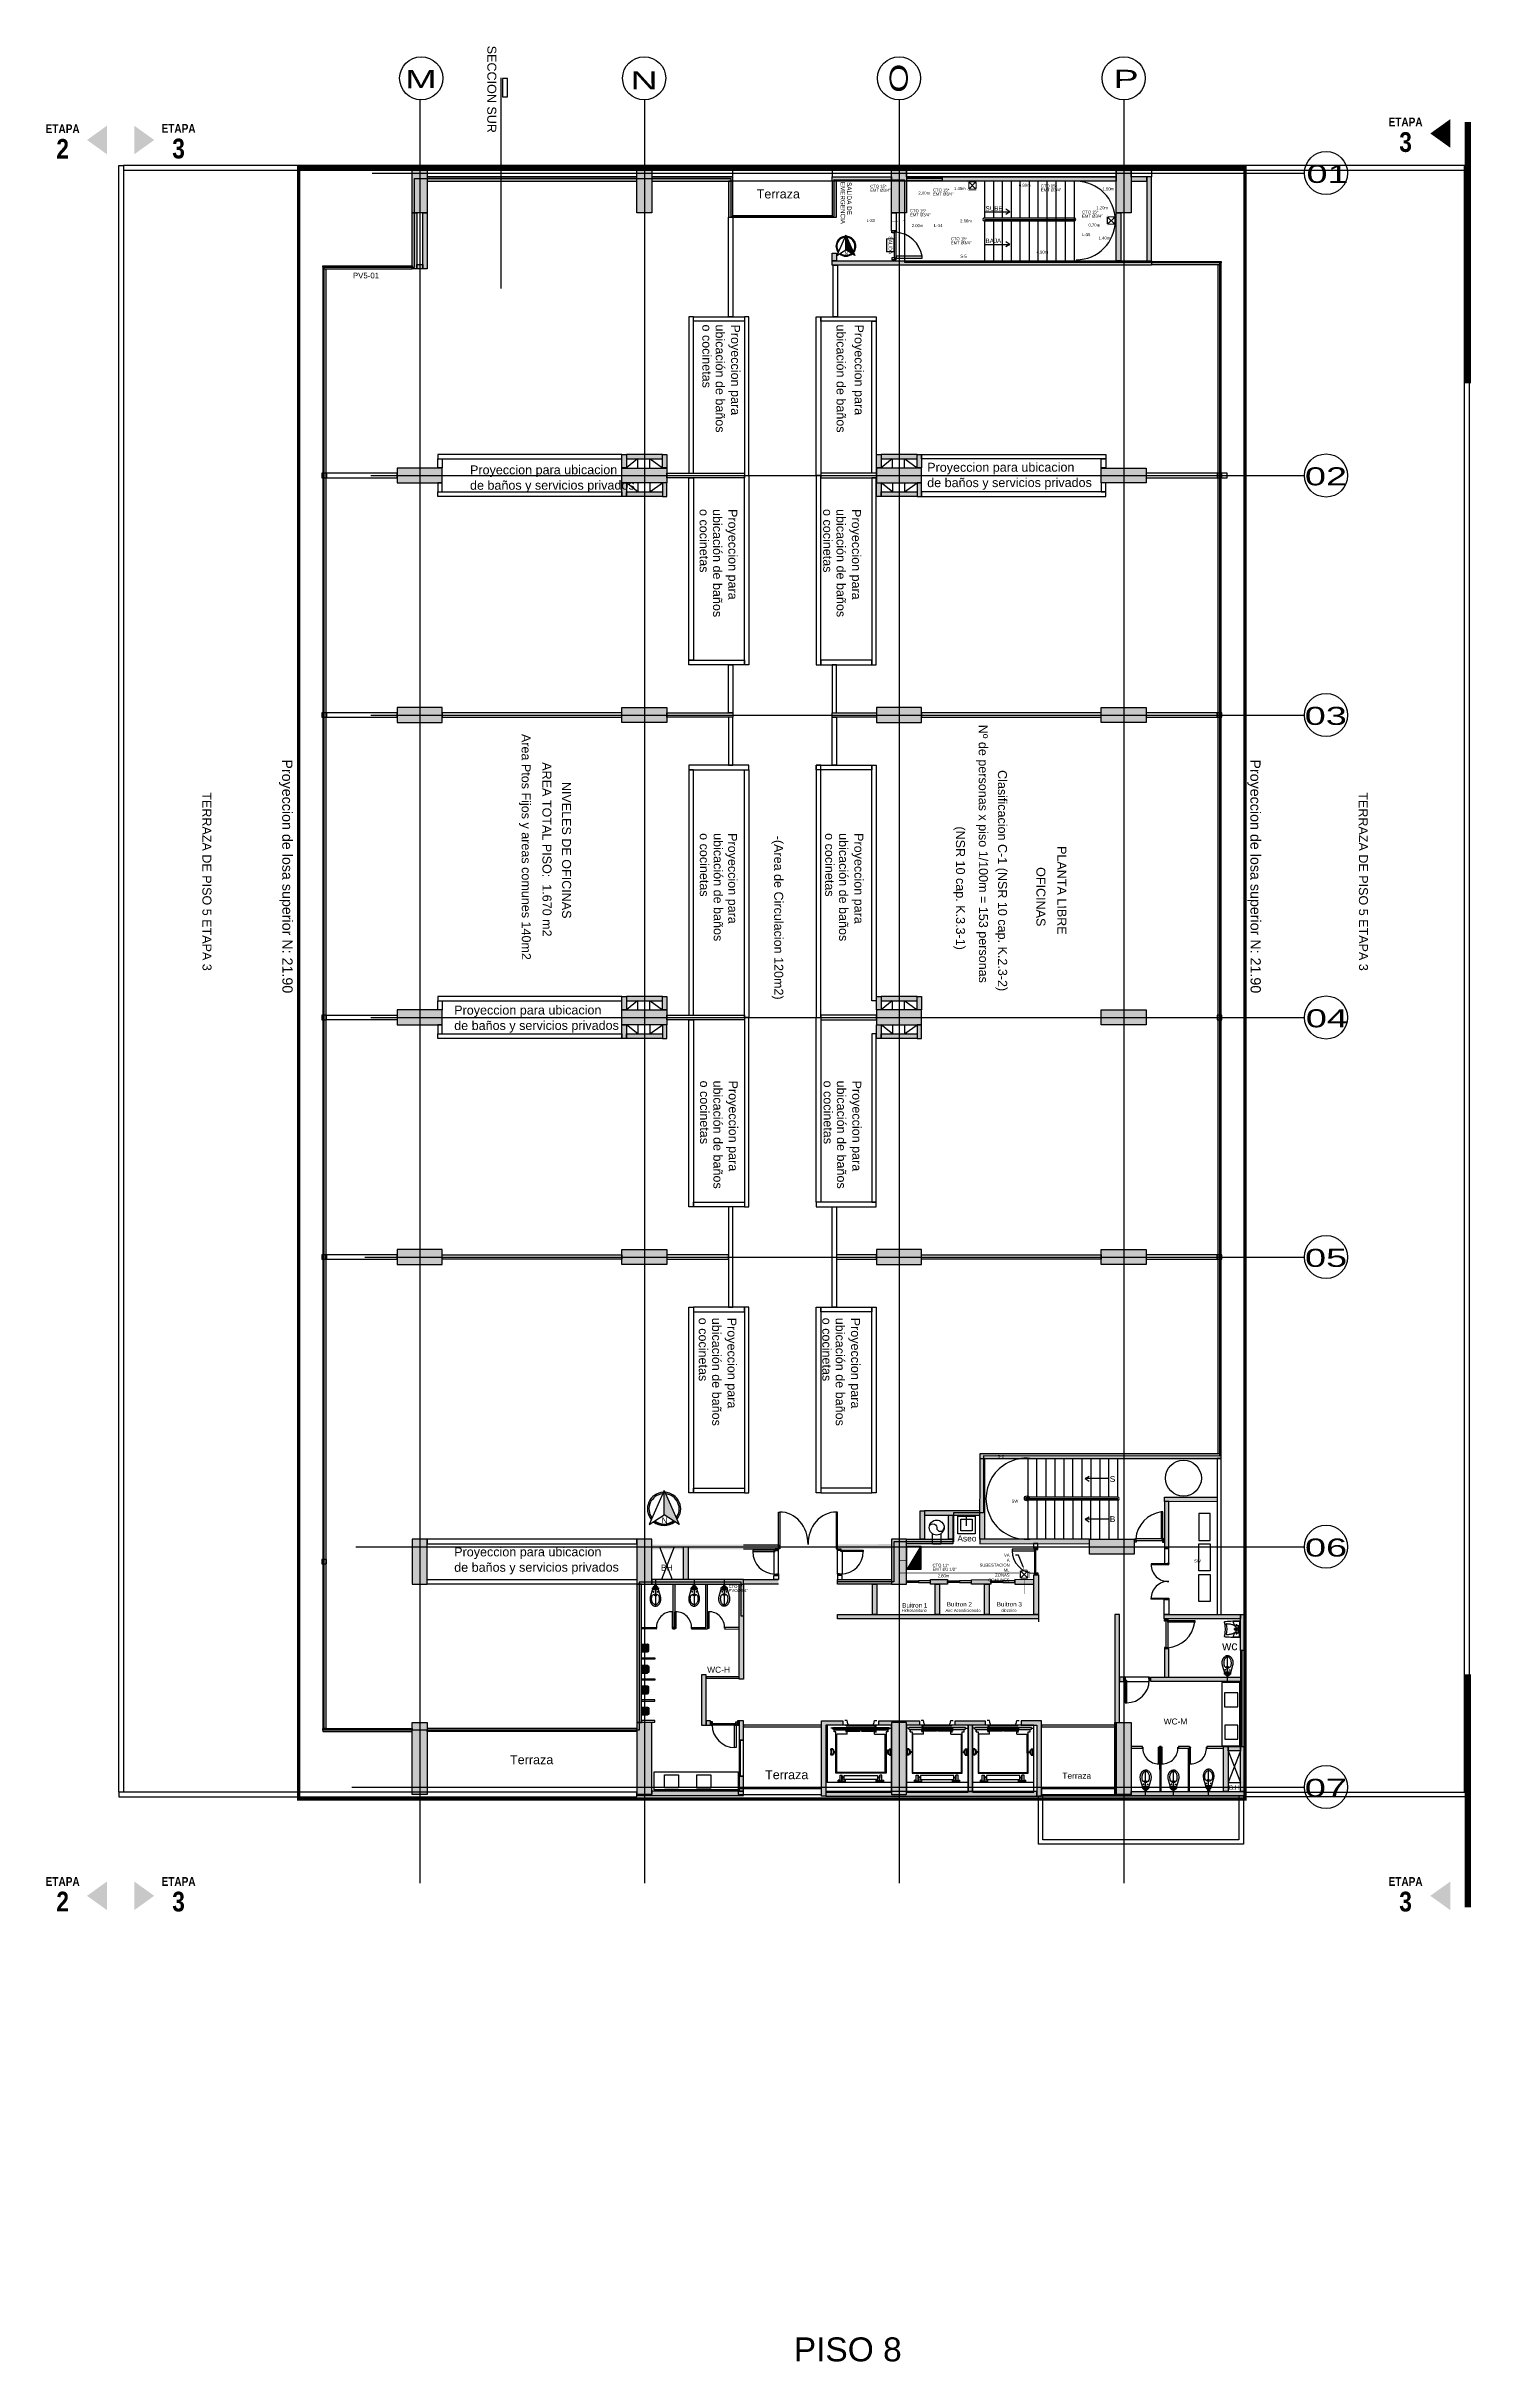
# Model space of a CAD drawing. Header units: metres. Extents: x 357 to 1031, y 43 to 2905.
# Drawn here: x 983.5 to 1031.3, y 2456.1 to 2533.5 of the extents above; entities that cross this region are included whole.
import ezdxf
from ezdxf import colors
from ezdxf.entities.mleader import LeaderData, LeaderLine
from ezdxf.enums import TextEntityAlignment as Align
from ezdxf.lldxf.tags import DXFTag
from ezdxf.math import Vec2, Vec3

# ---------------------------------------------------------------- set-up
doc = ezdxf.new("R2010")
doc.units = ezdxf.units.M
for name, pattern in [('DASHED2', [9.525, 6.35, -3.175]), ('HIDDEN', [9.525, 6.35, -3.175]), ('HIDDEN2', [4.7625, 3.175, -1.5875]), ('LÍNEAS_OCULTASX2', [0.75, 0.5, -0.25])]:
    doc.linetypes.add(name, pattern=pattern)
for name, color, linetype, lineweight in [('-CN-GYD-TUBERIA PVC', 96, 'PVC_LINE', 25), ('-CN-GYD-TUBERÍA TOMACORRIENTE PVC', 86, 'Continuous', 18), ('GG_TEXTO', 7, 'Continuous', 9), ('L', 7, 'Continuous', 15), ('TEXTOS', 250, 'Continuous', 20)]:
    doc.layers.add(name, color=color, linetype=linetype, lineweight=lineweight)
for name, color, linetype in [('_ACHU5', 255, 'Continuous'), ('AIRE ACONDICIONADO', 50, 'Continuous'), ('CAJA DE PASO', 86, 'Continuous'), ('GG_PISO 3', 8, 'Continuous'), ('GG_PISO 5', 8, 'Continuous'), ('GG_PROYECCION', 9, 'DASHED2'), ('NORTE', 7, 'Continuous'), ('TB', 7, 'Continuous'), ('TEXTOS MEDIDAS', 7, 'Continuous')]:
    doc.layers.add(name, color=color, linetype=linetype)
doc.styles.add('ROMAN', font='ROMANS', dxfattribs={"width": 1.2})
doc.styles.add('STANDAR NEGRITA', font='ARIALNB.TTF', dxfattribs={"height": 0.2})
doc.styles.get("Standard").update_dxf_attribs({"font": 'arial.ttf'})
doc.styles.add('style2', font='arial.ttf', dxfattribs={"width": 1.5})
tags = doc.linetypes.add('EMT_LINE', pattern='A,0.5,-0.2,["EMT",Standard,S=0.1,R=0,X=-0.1,Y=-0.05],-0.25', length=0.95).pattern_tags.tags
tags[6] = DXFTag(74, 10)
tags = doc.linetypes.add('PVC_LINE', pattern='A,0.5,-0.2,["PVC",Standard,S=0.1,R=0,X=-0.1,Y=-0.05],-0.25', length=0.95).pattern_tags.tags
tags[6] = DXFTag(74, 10)
pattern_1 = [(0, (0, 0), (0, 6.985), [5.08, -1.905]), (90, (0, 0), (-6.985, 4e-16), [5.08, -1.905])]

msp = doc.modelspace()

# ---------------------------------------------------------------- texts
at = {"layer": 'GG_PISO 3', "char_height": 0.15, "attachment_point": 1, "rotation": 360}
for s, insert in [('SUBE', (1014.878, 2528.134)), ('BAJA', (1014.878, 2527.05))]:
    msp.add_mtext_dynamic_manual_height_columns(s, width=0.89145, gutter_width=5, heights=[0], dxfattribs=dict(at, insert=insert))
at = {"layer": 'GG_PISO 5'}
for s, height, rotation, p in [('SECCION SUR', 0.3, 269.93314, (998.248, 2533.492)), ('Terraza', 0.3, 0.06686, (1007.24, 2528.392)), ('EMERGENCIA', 0.15, 270.06686, (1010.041, 2528.948)), ('SALIDA DE', 0.15, 270.06686, (1010.256, 2528.938)), ('PV5-01', 0.1886, 359.93314, (993.759, 2525.724)), ('o cocinetas', 0.3, 270.06686, (1005.425, 2524.183)), ('ubicación de baños ', 0.3, 270.06686, (1005.869, 2524.183)), ('Proyeccion para ', 0.3, 270.06686, (1006.383, 2524.183)), ('ubicación de baños ', 0.3, 270.06686, (1009.904, 2524.183)), ('Proyeccion para ', 0.3, 270.06686, (1010.507, 2524.183)), ('Proyeccion para ubicacion', 0.3, 0.06686, (997.67, 2519.177)), ('Proyeccion para ubicacion', 0.3, 0.06686, (1012.932, 2519.263)), ('de baños y servicios privados', 0.3, 0.06686, (997.67, 2518.663)), ('de baños y servicios privados', 0.3, 0.06686, (1012.932, 2518.75)), ('o cocinetas', 0.3, 270.06686, (1005.334, 2518.02)), ('ubicación de baños ', 0.3, 270.06686, (1005.779, 2518.02)), ('Proyeccion para ', 0.3, 270.06686, (1006.292, 2518.02)), ('o cocinetas', 0.3, 270.06686, (1009.459, 2518.02)), ('ubicación de baños ', 0.3, 270.06686, (1009.903, 2518.02)), ('Proyeccion para ', 0.3, 270.06686, (1010.417, 2518.02)), ('Nº de personas x piso 1/100m = 153 personas', 0.3, 270.06686, (1014.651, 2510.815)), ('Area Ptos Fijos y areas comunes 140m2', 0.3, 270.06686, (999.391, 2510.509)), ('Proyeccion de losa superior N: 21.90', 0.34095, 270.06686, (991.398, 2509.658)), ('AREA TOTAL PISO:  1.670 m2', 0.3, 270.06686, (1000.085, 2509.563)), ('Clasificacion C-1 (NSR 10 cap. K.2.3-2)', 0.3, 270.06686, (1015.293, 2509.301)), ('Proyeccion de losa superior N: 21.90', 0.34095, 270.06686, (1023.719, 2509.658)), ('TERRAZA DE PISO 5 ETAPA 3', 0.3, 270.06686, (988.733, 2508.56)), ('NIVELES DE OFICINAS', 0.3, 270.06686, (1000.74, 2508.908)), ('TERRAZA DE PISO 5 ETAPA 3', 0.3, 270.06686, (1027.34, 2508.56)), ('o cocinetas', 0.3, 270.06686, (1005.341, 2507.196)), ('ubicación de baños ', 0.3, 270.06686, (1005.802, 2507.196)), ('Proyeccion para ', 0.3, 270.06686, (1006.286, 2507.196)), ('-(Area de Circulacion 120m2)', 0.3, 270.06686, (1007.821, 2507.109)), ('o cocinetas', 0.3, 270.06686, (1009.525, 2507.196)), ('ubicación de baños ', 0.3, 270.06686, (1009.986, 2507.196)), ('Proyeccion para ', 0.3, 270.06686, (1010.5, 2507.196)), ('(NSR 10 cap. K.3.3-1)', 0.3, 270.06686, (1013.891, 2507.42)), ('PLANTA LIBRE', 0.3, 270.06686, (1017.278, 2506.764)), ('OFICINAS', 0.3, 270.06686, (1016.577, 2506.061)), ('de baños y servicios privados', 0.3, 0.06686, (997.142, 2500.621)), ('Proyeccion para ubicacion', 0.3, 0.06686, (997.142, 2501.135)), ('o cocinetas', 0.3, 270.06686, (1005.348, 2498.932)), ('ubicación de baños ', 0.3, 270.06686, (1005.792, 2498.932)), ('Proyeccion para ', 0.3, 270.06686, (1006.306, 2498.932)), ('o cocinetas', 0.3, 270.06686, (1009.472, 2498.932)), ('ubicación de baños ', 0.3, 270.06686, (1009.917, 2498.932)), ('Proyeccion para ', 0.3, 270.06686, (1010.43, 2498.932)), ('o cocinetas', 0.3, 270.06686, (1005.306, 2491.012)), ('ubicación de baños ', 0.3, 270.06686, (1005.751, 2491.012)), ('Proyeccion para ', 0.3, 270.06686, (1006.264, 2491.012)), ('o cocinetas', 0.3, 270.06686, (1009.431, 2491.012)), ('ubicación de baños ', 0.3, 270.06686, (1009.875, 2491.012)), ('Proyeccion para ', 0.3, 270.06686, (1010.389, 2491.012)), ('S', 0.2, 359.93314, (1019.026, 2485.526)), ('SW', 0.1, 359.93314, (1015.748, 2484.834)), ('Aseo', 0.2, 0.06686, (1013.94, 2483.54)), ('B', 0.2, 359.93314, (1019.026, 2484.189)), ('Proyeccion para ubicacion', 0.3, 0.06686, (997.142, 2483.041)), ('Proyeccion para ubicacion', 0.3, 0.06686, (997.142, 2483.041)), ('SW', 0.1, 359.93314, (1021.842, 2482.84)), ('de baños y servicios privados', 0.3, 0.06686, (997.142, 2482.527)), ('de baños y servicios privados', 0.3, 0.06686, (997.142, 2482.527)), ('BH', 0.2, 359.93314, (1004.046, 2482.568)), ('Buitron 1', 0.15, 359.93314, (1012.099, 2481.335)), ('Buitron 2', 0.15, 359.93314, (1013.586, 2481.371)), ('Buitron 3 ', 0.15, 359.93314, (1015.254, 2481.371)), ('Hidrosanitario', 0.09752, 359.93314, (1012.08, 2481.19)), ('Aire Acondicionado', 0.09752, 359.93314, (1013.542, 2481.19)), ('electrico', 0.0975, 359.93314, (1015.405, 2481.19)), ('wc  ', 0.3, 0.06686, (1022.78, 2479.907)), ('WC-H ', 0.2, 0.06686, (1005.588, 2479.156)), ('WC-M ', 0.2, 0.06686, (1020.827, 2477.428)), ('Terraza', 0.3, 0.06686, (999.006, 2476.101)), ('Terraza', 0.3, 0.06686, (1007.521, 2475.601)), ('Terraza', 0.2, 0.06686, (1017.443, 2475.615)), ('B.H', 0.15, 359.93314, (1023.003, 2475.248))]:
    msp.add_text(s, height=height, rotation=rotation, dxfattribs=at).set_placement(p)
at = {"layer": 'GG_PISO 5', "style": 'style2', "width": 1.5}
for s, height, rotation, p in [('M', 0.603, 0.02931, (995.506, 2532.075)), ('N', 0.603, 0.02931, (1003.025, 2532.034)), ('O', 0.603, 90.02931, (1012.282, 2531.915)), ('P', 0.603, 0.02931, (1019.149, 2532.085)), ('01', 0.6031, 0.02931, (1025.595, 2528.91)), ('02', 0.6031, 0.02931, (1025.542, 2518.81)), ('03', 0.6031, 0.02931, (1025.535, 2510.81)), ('04', 0.6031, 0.02931, (1025.573, 2500.71)), ('05', 0.6031, 0.02931, (1025.545, 2492.71)), ('06', 0.6031, 0.02931, (1025.544, 2483.035)), ('07', 0.6031, 0.02931, (1025.538, 2475.01))]:
    msp.add_text(s, height=height, rotation=rotation, dxfattribs=at).set_placement(p)
at = {"layer": 'GG_PISO 5', "char_height": 0.2925, "style": 'STANDAR NEGRITA'}
for s, insert, attachment_point, rotation in [('\\pxqc;ETAPA\\P{\\H2.255x;2}', (982.905, 2529.719), 7, 360), ('\\pxqc;ETAPA\\P{\\H2.255x;3}', (986.774, 2529.719), 7, 360), ('\\pxqc;ETAPA\\P{\\H2.255x;3}', (1027.736, 2529.936), 7, 360), ('\\pxqc;ETAPA\\P{\\H2.255x;2}', (982.905, 2472.332), 1, 0), ('\\pxqc;ETAPA\\P{\\H2.255x;3}', (986.774, 2472.332), 1, 0), ('\\pxqc;ETAPA\\P{\\H2.255x;3}', (1027.736, 2472.332), 1, 0)]:
    msp.add_mtext_dynamic_manual_height_columns(s, width=2.33132, gutter_width=10, heights=[0], dxfattribs=dict(at, insert=insert, attachment_point=attachment_point, rotation=rotation))
at = {"layer": 'GG_TEXTO', "ltscale": 0.3, "insert": (1004.131, 2456.959), "char_height": 0.8, "attachment_point": 1}
msp.add_mtext_dynamic_manual_height_columns('\\pxqr;PISO 8', width=7.94947, gutter_width=1, heights=[0], dxfattribs=at)
at = {"layer": 'TEXTOS', "char_height": 0.1, "attachment_point": 1}
for s, insert, width in [('\\A1;\\pxsm0.8;CTO 15*\\PEMT Ø3/4"       ', (1011.03, 2528.847), 0.6806), ('\\A1;\\pxsm0.8;CTO 15*\\PEMT Ø3/4"       ', (1013.126, 2528.724), 0.6806), ('\\A1;\\pxsm0.8;CTO 15*\\PEMT Ø3/4"       ', (1016.724, 2528.859), 0.6806), ('\\A1;\\pxsm0.8;CTO 15*\\PEMT Ø3/4"       ', (1012.358, 2528.03), 0.6806), ('\\A1;\\pxsm0.8;CTO 15*\\PEMT Ø3/4"       ', (1018.105, 2527.986), 0.6806), ('\\A1;\\pxsm0.8;CTO 15*\\PEMT Ø3/4"       ', (1013.721, 2527.096), 0.6806), ('\\A1;\\pxsm0.8;CTO 11*\\PEMT Ø1 1/2"      ', (1013.111, 2482.796), 0.79711), ('\\A1;\\pxsm0.8;CTO 6*\\PPVCØ3/4"        ', (1006.303, 2482.088), 0.6806)]:
    msp.add_mtext(s, dxfattribs=dict(at, insert=insert, width=width))
for s, width, insert in [('\\pxqc;L-33', 0.27392, (1010.909, 2527.708)), ('\\pxqc;L-34', 0.27392, (1013.167, 2527.534)), ('\\pxqc;L-35', 0.27392, (1018.103, 2527.233)), ('\\pxqc;S-5', 0.77349, (1013.758, 2526.511)), ('\\pxqc;S-6', 0.77349, (1015, 2486.43))]:
    msp.add_mtext_dynamic_manual_height_columns(s, width=width, gutter_width=0.325, heights=[0], dxfattribs=dict(at, insert=insert))
at = {"layer": 'TEXTOS MEDIDAS', "char_height": 0.1, "attachment_point": 1}
for s, insert in [('\\pxqc;2.00m', (1012.696, 2528.624)), ('\\pxqc;1.40m', (1013.881, 2528.772)), ('\\pxqc,t0;6.80m', (1016.05, 2528.885)), ('\\pxqc,t0;1.50m', (1018.838, 2528.761)), ('\\pxqc;1.20m', (1018.634, 2528.133)), ('\\pxqc;2.00m', (1012.475, 2527.534)), ('\\pxqc;2.60m', (1014.089, 2527.691)), ('\\pxqc;0.70m', (1018.372, 2527.555)), ('\\pxqc;1.40m', (1018.712, 2527.12)), ('\\pxqc;4.90m', (1016.641, 2526.652)), ('\\pxqc;2.80m', (1013.341, 2482.443))]:
    msp.add_mtext_dynamic_manual_height_columns(s, width=0.27392, gutter_width=0.325, heights=[0], dxfattribs=dict(at, insert=insert))

# ---------------------------------------------------------------- blocks, each defined once
blk = doc.blocks.new('lav discapacitados')
for p, q in [((0.135, 0.125), (0.135, 0.14)), ((0.503, 0.125), (0.503, 0.14)), ((0.038, -0.307), (0.601, -0.307)), ((0.058, -0.289), (0.319, -0.289)), ((0.183, -0.19), (0.154, -0.19)), ((0.183, -0.19), (0.183, -0.162)), ((0.183, -0.19), (0.183, -0.218)), ((0.183, -0.19), (0.211, -0.19)), ((0.215, -0.251), (0.187, -0.251)), ((0.215, -0.251), (0.215, -0.223)), ((0.215, -0.251), (0.243, -0.251)), ((0.215, -0.251), (0.215, -0.28)), ((0.267, -0.251), (0.239, -0.251)), ((0.267, -0.251), (0.267, -0.223)), ((0.267, -0.251), (0.295, -0.251)), ((0.267, -0.251), (0.267, -0.28)), ((0.319, -0.15), (0.276, -0.15)), ((0.319, -0.251), (0.291, -0.251)), ((0.319, -0.317), (0.319, -0.096)), ((0.319, -0.15), (0.319, -0.122)), ((0.319, -0.15), (0.362, -0.15)), ((0.319, -0.15), (0.319, -0.178)), ((0.319, -0.251), (0.319, -0.223)), ((0.319, -0.251), (0.348, -0.251)), ((0.319, -0.251), (0.319, -0.28)), ((0.58, -0.289), (0.319, -0.289)), ((0.371, -0.251), (0.343, -0.251)), ((0.371, -0.251), (0.371, -0.223)), ((0.371, -0.251), (0.4, -0.251)), ((0.371, -0.251), (0.371, -0.28)), ((0.424, -0.251), (0.395, -0.251)), ((0.424, -0.251), (0.424, -0.223)), ((0.424, -0.251), (0.452, -0.251)), ((0.424, -0.251), (0.424, -0.28)), ((0.456, -0.19), (0.427, -0.19)), ((0.456, -0.19), (0.456, -0.162)), ((0.456, -0.19), (0.484, -0.19)), ((0.456, -0.19), (0.456, -0.218))]:
    blk.add_line(p, q)
blk.add_lwpolyline([(0.135, 0.125, 0.057771), (0.15, -0.005, 0.071436), (0.189, -0.104, 0.106424), (0.255, -0.178, 0.158971), (0.319, -0.199, 0.158971)], format="xyb")
at = {"linetype": 'Continuous'}
for centre in [(0.183, -0.19), (0.215, -0.251), (0.267, -0.251), (0.371, -0.251), (0.424, -0.251), (0.456, -0.19)]:
    blk.add_circle(centre, 0.0174, dxfattribs=at)
for centre, radius in [((0.319, -0.15), 0.0325), ((0.319, -0.15), 0.023), ((0.319, -0.251), 0.0174)]:
    blk.add_circle(centre, radius)
for centre, radius, start, end in [((5.796, -0.307), 5.759, 175.15096, 180), ((0.097, 0.176), 0.0385, 79.48538, 175.15096), ((0.319, 1.375), 1.181, 259.48538, 280.51462), ((0.145, 0.14), 0.0102, 81.99353, 180), ((0.319, 1.375), 1.237, 261.99353, 278.00647), ((-0.066, 0.125), 0.57, 346.77455, 0), ((0.493, 0.14), 0.0102, 0, 98.00647), ((0.542, 0.176), 0.0385, 4.84904, 100.51462), ((-5.158, -0.307), 5.759, 0, 4.84904), ((5.796, -0.307), 5.748, 177.92069, 179.71619), ((0.058, -0.279), 0.0102, 179.71619, 270), ((0.062, -0.099), 0.0102, 88.96035, 177.92069), ((0.058, -0.307), 0.218, 56.42947, 88.96035), ((0.185, -0.117), 0.0102, 236.42947, 31.59131), ((0.319, -0.091), 0.109, 270, 306.13117), ((0.244, 0.012), 0.236, 306.13117, 330.43029), ((0.454, -0.117), 0.0102, 148.40869, 303.57053), ((0.124, 0.08), 0.374, 330.43029, 346.77455), ((0.58, -0.307), 0.218, 91.03965, 123.57053), ((0.576, -0.099), 0.0102, 2.07931, 91.03965), ((0.58, -0.279), 0.0102, 270, 0.28381), ((-5.158, -0.307), 5.748, 0.28381, 2.07931)]:
    blk.add_arc(centre, radius, start, end)
blk = doc.blocks.new('P8P1P161')
at = {"layer": '_ACHU5'}
h = blk.add_hatch(color=256, dxfattribs=at)
h.dxf.hatch_style = 1
h.paths.add_polyline_path([(-0.13, 0), (0.13, 0), (0.13, -0.08), (-0.13, -0.08)])
h.paths.add_polyline_path([(-0.006, -0.064, 1), (0.006, -0.064, 1)], flags=16)
h.paths.add_polyline_path([(-0.13, -0.08), (0.13, -0.08), (0.13, -0.123, 0.414214), (0.1, -0.093), (-0.1, -0.093, 0.414214), (-0.13, -0.123)])
h.paths.add_polyline_path([(-0.1, -0.093), (0.1, -0.093, -0.414214), (0.13, -0.123), (0.13, -0.19, -0.414214), (0.08, -0.24), (-0.08, -0.24, -0.414214), (-0.13, -0.19), (-0.13, -0.123, -0.414214)])
h.paths.add_polyline_path([(-0.1, -0.101, 0.414214), (-0.115, -0.116), (-0.115, -0.183, 0.414214), (-0.08, -0.218), (0.08, -0.218, 0.414214), (0.115, -0.183), (0.115, -0.116, 0.414214), (0.1, -0.101)], flags=16)
h.paths.add_polyline_path([(-0.024, -0.114), (-0.024, -0.13), (-0.016, -0.13), (-0.016, -0.114)], flags=0)
h.paths.add_polyline_path([(-0.004, -0.114), (-0.004, -0.13), (0.004, -0.13), (0.004, -0.114)], flags=0)
h.paths.add_polyline_path([(0.016, -0.114), (0.016, -0.13), (0.024, -0.13), (0.024, -0.114)], flags=0)
h.paths.add_polyline_path([(-0.115, -0.116, -0.414214), (-0.1, -0.101), (0.1, -0.101, -0.414214), (0.115, -0.116), (0.115, -0.183, -0.414214), (0.08, -0.218), (-0.08, -0.218, -0.414214), (-0.115, -0.183)], flags=0)
h = blk.add_hatch(color=256, dxfattribs=at)
h.dxf.hatch_style = 1
h.paths.add_polyline_path([(-0.115, -0.116), (-0.115, -0.183, 0.414214), (-0.08, -0.218), (0.08, -0.218, 0.414214), (0.115, -0.183), (0.115, -0.116, 0.414214), (0.1, -0.101), (-0.1, -0.101, 0.414214)])
h.paths.add_polyline_path([(0.024, -0.13), (0.016, -0.13), (0.016, -0.114), (0.024, -0.114)], flags=16)
h.paths.add_polyline_path([(0.004, -0.13), (-0.004, -0.13), (-0.004, -0.114), (0.004, -0.114)], flags=16)
h.paths.add_polyline_path([(-0.016, -0.13), (-0.024, -0.13), (-0.024, -0.114), (-0.016, -0.114)], flags=16)
for p, q in [((-0.13, 0), (0.13, 0)), ((-0.13, 0), (-0.13, -0.123)), ((0.13, 0), (0.13, -0.123)), ((-0.13, -0.123), (-0.13, -0.19)), ((-0.115, -0.116), (-0.115, -0.183)), ((-0.1, -0.093), (0.1, -0.093)), ((-0.1, -0.101), (0.1, -0.101)), ((-0.08, -0.218), (0.08, -0.218)), ((-0.08, -0.24), (0.08, -0.24)), ((-0.024, -0.13), (-0.024, -0.114)), ((-0.024, -0.114), (-0.016, -0.114)), ((-0.016, -0.13), (-0.024, -0.13)), ((-0.016, -0.114), (-0.016, -0.13)), ((-0.004, -0.114), (0.004, -0.114)), ((-0.004, -0.13), (-0.004, -0.114)), ((0.004, -0.13), (-0.004, -0.13)), ((0.004, -0.114), (0.004, -0.13)), ((0.016, -0.13), (0.016, -0.114)), ((0.016, -0.114), (0.024, -0.114)), ((0.024, -0.13), (0.016, -0.13)), ((0.024, -0.114), (0.024, -0.13)), ((0.115, -0.116), (0.115, -0.183)), ((0.13, -0.123), (0.13, -0.19))]:
    blk.add_line(p, q)
blk.add_circle((0, -0.064), 0.00632)
for centre, radius, start, end in [((-0.1, -0.123), 0.03, 90, 180), ((-0.08, -0.19), 0.05, 180, 270), ((-0.1, -0.116), 0.0149, 90, 180), ((-0.08, -0.183), 0.0349, 180, 270), ((0.08, -0.183), 0.0349, 270, 0), ((0.08, -0.19), 0.05, 270, 0), ((0.1, -0.123), 0.03, 0, 90), ((0.1, -0.116), 0.0149, 0, 90)]:
    blk.add_arc(centre, radius, start, end)
at = {"style": 'ROMAN', "width": 1.2}
for tag, flags, p in [('CODIN', 3, (0.018, -0.647)), ('CODIN0', 1, (-0.032, -0.975))]:
    blk.add_attdef(tag, text='', height=0.21, dxfattribs=dict(at, flags=flags)).set_placement(p, align=Align.MIDDLE)
blk = doc.blocks.new('AU_SENSOR MOVIMIENTO')
at = {"color": 0}
for radius in [0.08, 0.034]:
    blk.add_circle((0, 0), radius, dxfattribs=at)
blk = doc.blocks.new('A$Cf847e5f9')
h = blk.add_hatch(color=256)
h.dxf.hatch_style = 1
h.paths.add_polyline_path([(6.6, 18), (7.1, 19.1, 0.618991), (-0.9, 0.9), (-0.5, 2, -0.58483)])
h.paths.add_polyline_path([(8.1, 19.1), (8.5, 18, -0.58483), (15.6, 2), (16.1, 0.9, 0.618991)])
at = {"true_color": 0x636466}
h = blk.add_hatch(color=251, dxfattribs=at)
h.dxf.hatch_style = 1
h.paths.add_polyline_path([(7.6, 20.2), (7.6, 4.1), (17.6, -2.4)])
h = blk.add_hatch(color=256)
h.dxf.hatch_style = 1
h.paths.add_polyline_path([(14.7, -0.5), (13.8, 0.1, -0.344197), (1.4, 0.1), (0.5, -0.5, 0.361596)])
for points in [[(-2.4, -2.4), (7.6, 4.1)], [(17.6, -2.4), (7.6, 4.1)]]:
    blk.add_lwpolyline(points)
at = {"layer": 'NORTE'}
for q in [(-2.4, -2.4), (17.6, -2.4)]:
    blk.add_line((7.6, 20.2), q, dxfattribs=at)
blk.add_lwpolyline([(7.6, 4.1), (7.6, 20.2)], dxfattribs=at)
for radius, start, end in [(11.1, 92.5879, 219.6164), (10.1, 95.4614, 216.7429), (11.1, 320.3836, 87.4121), (10.1, 323.2571, 84.5386), (10.1, 232.0134, 307.9866), (11.1, 230.2404, 309.7596)]:
    blk.add_arc((7.6, 8), radius, start, end, dxfattribs=at)
at = {"layer": 'NORTE', "insert": (5.9, 2.4), "char_height": 4, "attachment_point": 1}
blk.add_mtext_dynamic_manual_height_columns('N', width=1.323, gutter_width=12.5, heights=[0], dxfattribs=at)
blk = doc.blocks.new('A$Cec4fd115')
at = {"layer": 'GG_PISO 5', "linetype": 'HIDDEN'}
for points in [[(0.051, 0.001), (0, 0.002), (0, 1.226), (0.051, 1.225)], [(2.183, 0), (2.234, 0.001), (2.234, 1.226), (2.183, 1.225)]]:
    blk.add_lwpolyline(points, close=True, dxfattribs=at)
at = {"layer": 'GG_PISO 5'}
for centre, start, end in [((0.06, 0.169), 358.82537, 90.50626), ((2.174, 0.169), 89.49374, 181.17463)]:
    blk.add_arc(centre, 1.057, start, end, dxfattribs=at)
blk = doc.blocks.new('TB')
at = {"layer": 'TB'}
h = blk.add_hatch(color=256, dxfattribs=at)
h.dxf.hatch_style = 1
h.paths.add_polyline_path([(0.156, 0), (-0.156, 0.156), (-0.156, 0)])
blk.add_lwpolyline([(-0.156, 0.156), (0.156, 0.156), (0.156, 0), (-0.156, 0)], close=True, dxfattribs=at)
blk.add_lwpolyline([(0.156, 0), (-0.156, 0.156)], dxfattribs=at)
blk = doc.blocks.new('Caja de paso')
at = {"layer": '-CN-GYD-TUBERÍA TOMACORRIENTE PVC', "const_width": 0.00173}
blk.add_lwpolyline([(-0.111, 0.067), (-0.111, -0.067, 0.414214), (-0.067, -0.111), (0.067, -0.111, 0.414214), (0.111, -0.067), (0.111, 0.067, 0.414214), (0.067, 0.111), (-0.067, 0.111, 0.414214)], format="xyb", close=True, dxfattribs=at)
at = {"layer": '-CN-GYD-TUBERÍA TOMACORRIENTE PVC'}
blk.add_lwpolyline([(-0.057, -0.082), (0.057, -0.082, 0.414214), (0.082, -0.057), (0.082, 0.057, 0.414214), (0.057, 0.082), (-0.057, 0.082, 0.414214), (-0.082, 0.057), (-0.082, -0.057, 0.414214)], format="xyb", close=True, dxfattribs=at)
at = {"layer": '-CN-GYD-TUBERÍA TOMACORRIENTE PVC', "linetype": 'LÍNEAS_OCULTASX2'}
for points in [[(-0.057, 0.057), (0.057, -0.057)], [(0.057, 0.057), (-0.057, -0.057)]]:
    blk.add_lwpolyline(points, dxfattribs=at)
at = {"layer": '-CN-GYD-TUBERÍA TOMACORRIENTE PVC'}
for centre in [(-0.057, 0.057), (0.057, 0.057), (-0.057, -0.057), (0.057, -0.057)]:
    blk.add_circle(centre, 0.00665, dxfattribs=at)
blk = doc.blocks.new('Salida_3.8W')
h = blk.add_hatch()
h.set_pattern_fill('ANGLE', color=256)
h.set_pattern_definition(pattern_1)
h.paths.add_polyline_path([(0.434, -0.01), (0.434, 0.303), (-0.434, 0.303), (-0.434, -0.01)])
h.paths.add_polyline_path([(-0.424, 0), (-0.424, 0.293), (0.424, 0.293), (0.424, 0)], flags=16)
h = blk.add_hatch()
h.set_pattern_fill('ANGLE', color=256)
h.set_pattern_definition(pattern_1)
h.paths.add_polyline_path([(0.434, -0.01), (0.434, 0.303), (-0.434, 0.303), (-0.434, -0.01)])
h.paths.add_polyline_path([(-0.424, 0), (-0.424, 0.293), (0.424, 0.293), (0.424, 0)], flags=16)
at = {"layer": 'L'}
h = blk.add_hatch(dxfattribs=at)
h.set_pattern_fill('ANGLE', color=3)
h.set_pattern_definition([(0, (-44.6785, -37.2514), (0, 6.985), [5.08, -1.905]), (90, (-44.6785, -37.2514), (-6.985, 4e-16), [5.08, -1.905])])
h.paths.add_polyline_path([(0.434, -0.01), (0.434, 0.303), (-0.434, 0.303), (-0.434, -0.01)])
h.paths.add_polyline_path([(-0.424, 0), (-0.424, 0.293), (0.424, 0.293), (0.424, 0)], flags=16)
h = blk.add_hatch(color=3, dxfattribs=at)
h.paths.add_polyline_path([(0.434, -0.01), (0.434, 0.303), (-0.434, 0.303), (-0.434, -0.01)])
h.paths.add_polyline_path([(-0.424, 0), (-0.424, 0.293), (0.424, 0.293), (0.424, 0)], flags=16)
at = {"layer": 'L', "color": 3}
for points in [[(-0.434, 0.303), (0.434, 0.303), (0.434, -0.01), (-0.434, -0.01)], [(-0.424, 0.293), (0.424, 0.293), (0.424, 0), (-0.424, 0)]]:
    blk.add_lwpolyline(points, close=True, dxfattribs=at)
at = {"layer": 'L', "color": 3, "insert": (0, 0.146, 712.661), "char_height": 0.15, "width": 0.84839, "attachment_point": 5}
blk.add_mtext('\\pxqc;SALIDA', dxfattribs=at)

# ---------------------------------------------------------------- hatches: boundary and pattern name
at = {"layer": 'GG_PISO 5'}
h = msp.add_hatch(color=256, dxfattribs=at)
h.dxf.hatch_style = 1
h.paths.add_polyline_path([(1030.393, 2530.082), (1030.393, 2531.042), (1030.395, 2530.562)], flags=0)
h.paths.add_polyline_path([(1030.397, 2530.082), (1030.397, 2531.042), (1029.729, 2530.562)])
h = msp.add_hatch(color=256, dxfattribs=at)
h.dxf.hatch_style = 1
h.paths.add_polyline_path([(986.459, 2529.865), (986.459, 2530.824), (987.127, 2530.344)])
h.paths.add_polyline_path([(985.552, 2529.865), (985.552, 2530.824), (984.884, 2530.344)])
h = msp.add_hatch(color=256, dxfattribs=at)
h.paths.add_polyline_path([(1003.743, 2527.915), (1003.243, 2527.915), (1003.243, 2529.415), (1003.743, 2529.415)])
h.paths.add_polyline_path([(996.243, 2527.915), (995.743, 2527.915), (995.743, 2529.415), (996.243, 2529.415)])
h.paths.add_polyline_path([(1019.741, 2527.915), (1019.241, 2527.915), (1019.241, 2529.415), (1019.741, 2529.415)])
h.paths.add_polyline_path([(1012.243, 2527.915), (1011.743, 2527.915), (1011.743, 2529.415), (1012.243, 2529.415)])
h.paths.add_polyline_path([(1020.241, 2519.39), (1020.241, 2518.89), (1018.741, 2518.89), (1018.741, 2519.39)])
h.paths.add_polyline_path([(1004.243, 2519.39), (1004.243, 2518.89), (1002.743, 2518.89), (1002.743, 2519.39)])
h.paths.add_polyline_path([(1011.243, 2519.39), (1011.243, 2518.89), (1012.743, 2518.89), (1012.743, 2519.39)])
h.paths.add_polyline_path([(995.243, 2519.39), (995.243, 2518.89), (996.743, 2518.89), (996.743, 2519.39)])
h.paths.add_polyline_path([(1020.241, 2511.39), (1020.241, 2510.89), (1018.741, 2510.89), (1018.741, 2511.39)])
h.paths.add_polyline_path([(1004.243, 2511.39), (1004.243, 2510.89), (1002.743, 2510.89), (1002.743, 2511.39)])
h.paths.add_polyline_path([(1011.243, 2511.39), (1011.243, 2510.89), (1012.743, 2510.89), (1012.743, 2511.39)])
h.paths.add_polyline_path([(995.243, 2511.39), (995.243, 2510.89), (996.743, 2510.89), (996.743, 2511.39)])
h.paths.add_polyline_path([(1020.241, 2501.29), (1020.241, 2500.79), (1018.741, 2500.79), (1018.741, 2501.29)])
h.paths.add_polyline_path([(1004.243, 2501.29), (1004.243, 2500.79), (1002.743, 2500.79), (1002.743, 2501.29)])
h.paths.add_polyline_path([(1011.243, 2501.29), (1011.243, 2500.79), (1012.743, 2500.79), (1012.743, 2501.29)])
h.paths.add_polyline_path([(995.243, 2501.29), (995.243, 2500.79), (996.743, 2500.79), (996.743, 2501.29)])
h.paths.add_polyline_path([(1020.241, 2493.29), (1020.241, 2492.79), (1018.741, 2492.79), (1018.741, 2493.29)])
h.paths.add_polyline_path([(1004.243, 2493.29), (1004.243, 2492.79), (1002.743, 2492.79), (1002.743, 2493.29)])
h.paths.add_polyline_path([(1011.243, 2493.29), (1011.243, 2492.79), (1012.743, 2492.79), (1012.743, 2493.29)])
h.paths.add_polyline_path([(995.243, 2493.29), (995.243, 2492.79), (996.743, 2492.79), (996.743, 2493.29)])
h.paths.add_polyline_path([(1012.243, 2483.613), (1011.743, 2483.613), (1011.743, 2482.117), (1012.243, 2482.117)])
h.paths.add_polyline_path([(1018.346, 2483.615), (1019.846, 2483.615), (1019.846, 2483.115), (1018.346, 2483.115)])
h.paths.add_polyline_path([(996.243, 2482.115), (996.243, 2483.615), (995.743, 2483.615), (995.743, 2482.115)])
h.paths.add_polyline_path([(1003.743, 2482.115), (1003.743, 2483.615), (1003.243, 2483.615), (1003.243, 2482.115)])
h.paths.add_polyline_path([(1019.241, 2475.09), (1019.241, 2477.49), (1019.741, 2477.49), (1019.741, 2475.09)])
h.paths.add_polyline_path([(1011.743, 2477.49), (1011.743, 2475.09), (1012.243, 2475.09), (1012.243, 2477.49)])
h.paths.add_polyline_path([(1003.243, 2477.49), (1003.243, 2475.09), (1003.743, 2475.09), (1003.743, 2477.49)])
h.paths.add_polyline_path([(996.243, 2477.49), (996.243, 2475.09), (995.743, 2475.09), (995.743, 2477.49)])
h = msp.add_hatch(color=256, dxfattribs=at)
h.paths.add_polyline_path([(1006.448, 2529.116), (1003.743, 2529.116), (1003.743, 2528.966), (1006.298, 2528.966), (1006.298, 2527.767), (1006.448, 2527.767)])
h.paths.add_polyline_path([(1003.243, 2528.968), (1003.243, 2529.118), (996.243, 2529.118), (996.243, 2528.968)])
h = msp.add_hatch(color=256, dxfattribs=at)
h.paths.add_polyline_path([(1020.266, 2526.311), (1020.416, 2526.311), (1020.416, 2529.116), (1020.266, 2529.116)])
h.paths.add_polyline_path([(1019.741, 2529.116), (1019.741, 2528.966), (1020.266, 2528.966), (1020.266, 2529.116)])
h.paths.add_polyline_path([(1013.443, 2528.966), (1013.443, 2529.116), (1019.241, 2529.116), (1019.241, 2528.966)])
h.paths.add_polyline_path([(1019.741, 2527.915), (1019.591, 2527.915), (1019.591, 2527.916), (1019.741, 2527.916)])
h.paths.add_polyline_path([(1019.391, 2526.311), (1019.241, 2526.311), (1019.241, 2527.916), (1019.391, 2527.916)])
h.paths.add_polyline_path([(1009.757, 2526.16), (1009.757, 2526.31), (1020.416, 2526.31), (1020.416, 2526.16)])
h.paths.add_polyline_path([(1012.243, 2527.915), (1012.093, 2527.915), (1012.093, 2527.916), (1012.243, 2527.916)])
h.paths.add_polyline_path([(1009.757, 2528.966), (1009.757, 2529.116), (1011.743, 2529.116), (1011.743, 2528.966)])
h.paths.add_polyline_path([(1009.907, 2528.966), (1009.757, 2528.966), (1009.757, 2527.767), (1009.907, 2527.767)])
h.paths.add_polyline_path([(1009.907, 2526.311), (1009.757, 2526.311), (1009.757, 2526.563), (1009.907, 2526.563)])
h = msp.add_hatch(color=256, dxfattribs=at)
h.paths.add_polyline_path([(996.243, 2526.041), (996.093, 2526.041), (996.093, 2527.916), (996.243, 2527.916)])
h.paths.add_polyline_path([(996.093, 2526.191), (996.093, 2526.041), (995.893, 2526.041), (995.893, 2526.191)])
h.paths.add_polyline_path([(995.893, 2526.041), (995.743, 2526.041), (995.743, 2527.916), (995.893, 2527.916)])
h = msp.add_hatch(color=256, dxfattribs=at)
h.paths.add_polyline_path([(1011.243, 2501.741), (1011.393, 2501.741), (1011.393, 2501.291), (1011.243, 2501.291)])
h.paths.add_polyline_path([(1011.393, 2501.741), (1011.393, 2501.591), (1012.593, 2501.591), (1012.593, 2501.741)])
h.paths.add_polyline_path([(1012.593, 2501.741), (1012.743, 2501.741), (1012.743, 2501.291), (1012.593, 2501.291)])
h.paths.add_polyline_path([(1002.743, 2501.741), (1002.893, 2501.741), (1002.893, 2501.291), (1002.743, 2501.291)])
h.paths.add_polyline_path([(1002.893, 2501.741), (1002.893, 2501.591), (1004.093, 2501.591), (1004.093, 2501.741)])
h.paths.add_polyline_path([(1004.093, 2501.741), (1004.243, 2501.741), (1004.243, 2501.291), (1004.093, 2501.291)])
h.paths.add_polyline_path([(1002.893, 2500.341), (1002.743, 2500.341), (1002.743, 2500.791), (1002.893, 2500.791)])
h.paths.add_polyline_path([(1004.093, 2500.341), (1004.243, 2500.341), (1004.243, 2500.791), (1004.093, 2500.791)])
h.paths.add_polyline_path([(1002.893, 2500.341), (1002.893, 2500.491), (1004.093, 2500.491), (1004.093, 2500.341)])
h.paths.add_polyline_path([(1011.393, 2500.341), (1011.243, 2500.341), (1011.243, 2500.791), (1011.393, 2500.791)])
h.paths.add_polyline_path([(1012.593, 2500.341), (1012.743, 2500.341), (1012.743, 2500.791), (1012.593, 2500.791)])
h.paths.add_polyline_path([(1011.393, 2500.341), (1011.393, 2500.491), (1012.593, 2500.491), (1012.593, 2500.341)])
h.paths.add_polyline_path([(1011.393, 2518.441), (1011.243, 2518.441), (1011.243, 2518.891), (1011.393, 2518.891)])
h.paths.add_polyline_path([(1012.593, 2518.441), (1012.743, 2518.441), (1012.743, 2518.891), (1012.593, 2518.891)])
h.paths.add_polyline_path([(1011.393, 2518.441), (1011.393, 2518.591), (1012.593, 2518.591), (1012.593, 2518.441)])
h.paths.add_polyline_path([(1011.243, 2519.841), (1011.393, 2519.841), (1011.393, 2519.391), (1011.243, 2519.391)])
h.paths.add_polyline_path([(1011.393, 2519.841), (1011.393, 2519.691), (1012.593, 2519.691), (1012.593, 2519.841)])
h.paths.add_polyline_path([(1012.593, 2519.841), (1012.743, 2519.841), (1012.743, 2519.391), (1012.593, 2519.391)])
h.paths.add_polyline_path([(1002.743, 2519.841), (1002.893, 2519.841), (1002.893, 2519.391), (1002.743, 2519.391)])
h.paths.add_polyline_path([(1002.893, 2519.841), (1002.893, 2519.691), (1004.093, 2519.691), (1004.093, 2519.841)])
h.paths.add_polyline_path([(1004.093, 2519.841), (1004.243, 2519.841), (1004.243, 2519.391), (1004.093, 2519.391)])
h.paths.add_polyline_path([(1002.893, 2518.441), (1002.743, 2518.441), (1002.743, 2518.891), (1002.893, 2518.891)])
h.paths.add_polyline_path([(1004.093, 2518.441), (1004.243, 2518.441), (1004.243, 2518.891), (1004.093, 2518.891)])
h.paths.add_polyline_path([(1002.893, 2518.441), (1002.893, 2518.591), (1004.093, 2518.591), (1004.093, 2518.441)])
h.paths.add_polyline_path([(992.875, 2482.941), (992.725, 2482.941), (992.725, 2482.791), (992.875, 2482.791)])
h.paths.add_polyline_path([(992.875, 2493.116), (992.725, 2493.116), (992.725, 2492.966), (992.875, 2492.966)])
h.paths.add_polyline_path([(992.875, 2501.116), (992.725, 2501.116), (992.725, 2500.966), (992.875, 2500.966)])
h.paths.add_polyline_path([(992.875, 2511.216), (992.725, 2511.216), (992.725, 2511.066), (992.875, 2511.066)])
h.paths.add_polyline_path([(992.876, 2519.216), (992.726, 2519.216), (992.726, 2519.066), (992.876, 2519.066)])
h.paths.add_polyline_path([(1022.767, 2493.116), (1022.617, 2493.116), (1022.617, 2492.966), (1022.767, 2492.966)])
h.paths.add_polyline_path([(1022.767, 2501.116), (1022.617, 2501.116), (1022.617, 2500.966), (1022.767, 2500.966)])
h.paths.add_polyline_path([(1022.767, 2511.216), (1022.617, 2511.216), (1022.617, 2511.066), (1022.767, 2511.066)])
h.paths.add_polyline_path([(1022.767, 2519.216), (1022.617, 2519.216), (1022.617, 2519.066), (1022.767, 2519.066)])
at = {"layer": 'GG_PISO 5', "ltscale": 0.03}
h = msp.add_hatch(color=256, dxfattribs=at)
h.dxf.hatch_style = 1
h.paths.add_polyline_path([(1006.803, 2482.115), (1006.803, 2482.265), (1003.743, 2482.265), (1003.743, 2482.115)])
h.paths.add_polyline_path([(1003.393, 2477.491), (1003.393, 2482.116), (1003.243, 2482.116), (1003.243, 2477.857), (1003.243, 2477.491)])
h.paths.add_polyline_path([(1006.803, 2478.94), (1006.653, 2478.94), (1006.653, 2482.115), (1006.803, 2482.115)])
h.paths.add_polyline_path([(1005.403, 2479.09), (1005.403, 2477.401), (1005.553, 2477.401), (1005.553, 2479.09)])
h.paths.add_polyline_path([(1005.553, 2477.401), (1005.703, 2477.401), (1005.703, 2477.551), (1005.553, 2477.551)])
h.paths.add_polyline_path([(1006.803, 2477.551), (1006.653, 2477.551), (1006.653, 2476.901), (1006.803, 2476.901)])
h.paths.add_polyline_path([(1006.603, 2477.401), (1006.653, 2477.401), (1006.653, 2477.551), (1006.603, 2477.551)])
h.paths.add_polyline_path([(1006.653, 2475.701), (1006.653, 2475.206), (1006.803, 2475.206), (1006.803, 2475.701)])
h.paths.add_polyline_path([(1003.243, 2475.056), (1006.803, 2475.056), (1006.803, 2475.206), (1003.743, 2475.206), (1003.743, 2475.091), (1003.243, 2475.091)])
h.paths.add_polyline_path([(1010.119, 2477.551), (1010.119, 2477.401), (1009.552, 2477.401), (1009.552, 2475.036), (1009.402, 2475.036), (1009.402, 2477.551)])
h.paths.add_polyline_path([(1012.671, 2477.551), (1012.671, 2477.401), (1012.243, 2477.401), (1012.243, 2477.491), (1011.743, 2477.491), (1011.743, 2477.401), (1011.319, 2477.401), (1011.319, 2477.551)])
h.paths.add_polyline_path([(1009.552, 2475.036), (1016.595, 2475.036), (1016.595, 2475.189), (1009.552, 2475.189)])
h.paths.add_polyline_path([(1014.87, 2477.551), (1014.87, 2477.401), (1013.871, 2477.401), (1013.871, 2477.551)])
h.paths.add_polyline_path([(1014.296, 2475.189), (1014.446, 2475.189), (1014.446, 2477.401), (1014.296, 2477.401), (1014.296, 2477.403), (1014.296, 2475.189), (1014.296, 2475.189)])
h.paths.add_polyline_path([(1016.07, 2477.551), (1016.07, 2477.401), (1016.595, 2477.401), (1016.595, 2475.036), (1016.745, 2475.036), (1016.745, 2477.551)])
h.paths.add_polyline_path([(1019.741, 2475.191), (1023.542, 2475.191), (1023.542, 2475.041), (1019.191, 2475.041), (1019.191, 2477.49), (1019.241, 2477.49), (1019.241, 2475.09), (1019.741, 2475.09)])
h.paths.add_polyline_path([(1022.976, 2476.695), (1022.976, 2475.191), (1022.826, 2475.191), (1022.826, 2476.695)], flags=17)
h.paths.add_polyline_path([(1022.976, 2476.695), (1023.392, 2476.695), (1023.392, 2476.545), (1022.976, 2476.545)], flags=17)
h.paths.add_polyline_path([(1023.542, 2476.695), (1023.542, 2475.191), (1023.392, 2475.191), (1023.392, 2476.695)])
h.paths.add_polyline_path([(1019.354, 2477.49), (1019.354, 2481.103), (1019.191, 2481.103), (1019.191, 2477.49)])
h.paths.add_polyline_path([(1020.397, 2479.011), (1023.392, 2479.011), (1023.392, 2478.861), (1020.397, 2478.861)])
h.paths.add_polyline_path([(1020.849, 2479.95), (1020.849, 2479.011), (1020.999, 2479.011), (1020.999, 2479.95)])
h.paths.add_polyline_path([(1019.491, 2479.011), (1019.354, 2479.011), (1019.354, 2478.861), (1019.491, 2478.861)])
h.paths.add_polyline_path([(1023.542, 2481.103), (1023.542, 2479.899), (1023.392, 2479.899), (1023.392, 2481.103)])
h.paths.add_polyline_path([(1020.843, 2481.103), (1023.392, 2481.103), (1023.392, 2480.953), (1020.843, 2480.953)])
h.paths.add_polyline_path([(1020.849, 2484.871), (1020.849, 2483.31), (1020.999, 2483.31), (1020.999, 2484.871)])
h.paths.add_polyline_path([(1022.614, 2484.867), (1020.849, 2484.871), (1020.849, 2485.021), (1022.615, 2485.017)])
h.paths.add_polyline_path([(1018.346, 2483.617), (1014.694, 2483.617), (1014.694, 2483.467), (1018.346, 2483.467)])
h.paths.add_polyline_path([(1016.645, 2481.103), (1016.495, 2481.103), (1016.495, 2482.428), (1016.645, 2482.428)])
h.paths.add_polyline_path([(1016.495, 2482.114), (1016.495, 2482.264), (1015.861, 2482.265), (1015.861, 2482.115)])
h.paths.add_polyline_path([(1014.996, 2481.103), (1014.846, 2481.103), (1014.846, 2482.114), (1014.996, 2482.114)])
h.paths.add_polyline_path([(1014.407, 2482.114), (1014.407, 2482.264), (1015.061, 2482.265), (1015.061, 2482.115)])
h.paths.add_polyline_path([(1013.043, 2482.115), (1013.043, 2482.265), (1013.607, 2482.265), (1013.607, 2482.115)])
h.paths.add_polyline_path([(1013.347, 2481.103), (1013.197, 2481.103), (1013.197, 2482.115), (1013.347, 2482.115)])
h.paths.add_polyline_path([(1009.941, 2482.119), (1009.941, 2482.269), (1011.743, 2482.265), (1011.743, 2482.115)])
h.paths.add_polyline_path([(1014.694, 2483.617), (1014.694, 2486.316), (1014.845, 2486.316), (1014.844, 2483.617)])
h.paths.add_polyline_path([(1022.742, 2486.466), (1014.694, 2486.466), (1014.694, 2486.316), (1022.742, 2486.316)])
h.paths.add_polyline_path([(1009.941, 2481.103), (1009.941, 2480.953), (1016.645, 2480.953), (1016.645, 2481.103)])
h = msp.add_hatch(color=256, dxfattribs=at)
h.dxf.hatch_style = 1
h.paths.add_polyline_path([(1014.694, 2484.566), (1012.843, 2484.566), (1012.843, 2484.416), (1013.643, 2484.415), (1013.642, 2483.617), (1012.243, 2483.615), (1012.243, 2483.465), (1013.793, 2483.466), (1013.793, 2484.416), (1014.694, 2484.416)])
h.paths.add_polyline_path([(1012.843, 2484.566), (1012.843, 2483.615), (1012.692, 2483.617), (1012.693, 2484.566)], flags=16)
h = msp.add_hatch(color=256, dxfattribs=at)
h.dxf.hatch_style = 1
h.paths.add_polyline_path([(1007.979, 2483.283), (1007.979, 2483.433), (1003.745, 2483.433), (1003.745, 2483.283)])
h = msp.add_hatch(color=256, dxfattribs=at)
h.dxf.hatch_style = 1
h.paths.add_polyline_path([(1004.951, 2483.365), (1004.801, 2483.365), (1004.801, 2482.265), (1004.951, 2482.265)])
h = msp.add_hatch(color=256, dxfattribs=at)
h.dxf.hatch_style = 1
h.paths.add_polyline_path([(1011.744, 2483.453), (1009.942, 2483.442), (1009.942, 2483.292), (1011.744, 2483.298), (1011.744, 2483.395), (1011.744, 2483.409)])
h = msp.add_hatch(color=256, dxfattribs=at)
h.dxf.hatch_style = 1
h.paths.add_polyline_path([(1006.803, 2482.265), (1006.803, 2482.115), (1007.965, 2482.115), (1007.965, 2482.265)])
at = {"layer": 'GG_PISO 5'}
h = msp.add_hatch(color=256, dxfattribs=at)
edge = h.paths.add_edge_path()
edge.add_line((1021.002, 2482.799), (1020.411, 2482.799))
edge.add_arc((1020.411, 2482.795), 0.00469, 89.99969, 179.99969)
edge.add_line((1020.407, 2482.795), (1020.407, 2482.776))
edge.add_arc((1020.411, 2482.776), 0.00469, 179.99969, 269.99969)
edge.add_line((1020.411, 2482.771), (1020.997, 2482.771))
edge.add_arc((1020.997, 2482.776), 0.00469, 269.99969, 359.99969)
edge.add_line((1021.002, 2482.776), (1021.002, 2482.799))
msp.add_hatch(color=256, dxfattribs=at).paths.add_polyline_path([(1011.102, 2481.103), (1011.102, 2482.115), (1011.252, 2482.115), (1011.252, 2481.103)])
h = msp.add_hatch(color=256, dxfattribs=at)
edge = h.paths.add_edge_path()
edge.add_line((1021.002, 2481.613), (1020.411, 2481.613))
edge.add_arc((1020.411, 2481.618), 0.00469, 180.00031, 270.00031, ccw=False)
edge.add_line((1020.407, 2481.618), (1020.407, 2481.637))
edge.add_arc((1020.411, 2481.637), 0.00469, 90.00031, 180.00031, ccw=False)
edge.add_line((1020.411, 2481.642), (1020.997, 2481.642))
edge.add_arc((1020.997, 2481.637), 0.00469, 0.00031, 90.00031, ccw=False)
edge.add_line((1021.002, 2481.637), (1021.002, 2481.613))
h = msp.add_hatch(color=256, dxfattribs=at)
edge = h.paths.add_edge_path()
edge.add_line((1004.447, 2480.638), (1004.447, 2481.192))
edge.add_arc((1004.443, 2481.192), 0.00439, 359.99969, 449.99969)
edge.add_line((1004.443, 2481.196), (1004.425, 2481.196))
edge.add_arc((1004.425, 2481.192), 0.00439, 89.99969, 179.99969)
edge.add_line((1004.421, 2481.192), (1004.421, 2480.642))
edge.add_arc((1004.425, 2480.642), 0.00439, 179.99969, 269.99969)
edge.add_line((1004.425, 2480.638), (1004.447, 2480.638))
h = msp.add_hatch(color=256, dxfattribs=at)
edge = h.paths.add_edge_path()
edge.add_line((1004.511, 2480.637), (1004.511, 2481.191))
edge.add_arc((1004.515, 2481.191), 0.00439, 90.00031, 180.00031, ccw=False)
edge.add_line((1004.515, 2481.196), (1004.533, 2481.196))
edge.add_arc((1004.533, 2481.191), 0.00439, 0.00031, 90.00031, ccw=False)
edge.add_line((1004.537, 2481.191), (1004.537, 2480.642))
edge.add_arc((1004.533, 2480.642), 0.00439, -89.99969, 0.00031, ccw=False)
edge.add_line((1004.533, 2480.637), (1004.511, 2480.637))
h = msp.add_hatch(color=256, dxfattribs=at)
edge = h.paths.add_edge_path()
edge.add_line((1005.614, 2480.638), (1005.614, 2481.192))
edge.add_arc((1005.619, 2481.192), 0.00439, 90.00031, 180.00031, ccw=False)
edge.add_line((1005.619, 2481.196), (1005.636, 2481.196))
edge.add_arc((1005.636, 2481.192), 0.00439, 0.00031, 90.00031, ccw=False)
edge.add_line((1005.641, 2481.192), (1005.641, 2480.642))
edge.add_arc((1005.636, 2480.642), 0.00439, -89.99969, 0.00031, ccw=False)
edge.add_line((1005.636, 2480.638), (1005.614, 2480.638))
h = msp.add_hatch(color=256, dxfattribs=at)
edge = h.paths.add_edge_path()
edge.add_line((1020.685, 2476.668), (1020.685, 2476.114))
edge.add_arc((1020.681, 2476.114), 0.00439, -89.99969, 0.00031, ccw=False)
edge.add_line((1020.681, 2476.11), (1020.663, 2476.11))
edge.add_arc((1020.663, 2476.114), 0.00439, 180.00031, 270.00031, ccw=False)
edge.add_line((1020.659, 2476.114), (1020.659, 2476.664))
edge.add_arc((1020.663, 2476.664), 0.00439, 90.00031, 180.00031, ccw=False)
edge.add_line((1020.663, 2476.668), (1020.685, 2476.668))
h = msp.add_hatch(color=256, dxfattribs=at)
edge = h.paths.add_edge_path()
edge.add_line((1020.749, 2476.669), (1020.749, 2476.115))
edge.add_arc((1020.753, 2476.115), 0.00439, 179.99969, 269.99969)
edge.add_line((1020.753, 2476.11), (1020.771, 2476.11))
edge.add_arc((1020.771, 2476.115), 0.00439, 269.99969, 359.99969)
edge.add_line((1020.775, 2476.115), (1020.775, 2476.664))
edge.add_arc((1020.771, 2476.664), 0.00439, 359.99969, 449.99969)
edge.add_line((1020.771, 2476.669), (1020.749, 2476.669))
h = msp.add_hatch(color=256, dxfattribs=at)
edge = h.paths.add_edge_path()
edge.add_line((1021.699, 2476.669), (1021.699, 2476.116))
edge.add_arc((1021.703, 2476.116), 0.00439, 179.99969, 269.99969)
edge.add_line((1021.703, 2476.111), (1021.721, 2476.111))
edge.add_arc((1021.721, 2476.116), 0.00439, 269.99969, 359.99969)
edge.add_line((1021.725, 2476.116), (1021.725, 2476.665))
edge.add_arc((1021.721, 2476.665), 0.00439, 359.99969, 449.99969)
edge.add_line((1021.721, 2476.669), (1021.699, 2476.669))
h = msp.add_hatch(color=256, dxfattribs=at)
h.dxf.hatch_style = 1
h.paths.add_polyline_path([(986.459, 2472.186), (986.459, 2471.227), (987.127, 2471.706)])
h.paths.add_polyline_path([(985.552, 2472.186), (985.552, 2471.227), (984.884, 2471.706)])
h = msp.add_hatch(color=256, dxfattribs=at)
h.dxf.hatch_style = 1
h.paths.add_polyline_path([(1031.305, 2472.186), (1031.305, 2471.227), (1031.309, 2471.706)])
h.paths.add_polyline_path([(1030.397, 2472.186), (1030.397, 2471.227), (1029.729, 2471.706)])

# ---------------------------------------------------------------- linework, layer by layer
at = {"layer": '-CN-GYD-TUBERIA PVC', "linetype": 'PVC_LINE', "ltscale": 10, "const_width": 0.01}
for points in [[(1011.743, 2527.637), (1012.169, 2527.64)], [(1023.383, 2480.653), (1023.383, 2480.944)]]:
    msp.add_lwpolyline(points, dxfattribs=at)
for points in [[(1010.828, 2529.116), (1010.828, 2529.116)], [(1011.678, 2529.116), (1011.678, 2529.116)]]:
    msp.add_lwpolyline(points)
msp.add_lwpolyline([(1013.067, 2528.904), (1013.067, 2528.904)], close=True)
at = {"layer": 'AIRE ACONDICIONADO', "linetype": 'EMT_LINE', "ltscale": 40, "const_width": 0.02}
for points in [[(1012.251, 2482.912), (1011.993, 2482.912), (1011.993, 2482.489), (1016.003, 2482.489)], [(1016.17, 2482.27), (1016.17, 2481.782)]]:
    msp.add_lwpolyline(points, dxfattribs=at)
at = {"layer": 'GG_PISO 3'}
for points in [[(1014.841, 2527.944), (1015.69, 2527.944), (1015.561, 2528.03)], [(1014.841, 2527.944), (1015.69, 2527.944), (1015.561, 2527.857)], [(1014.841, 2526.859), (1015.69, 2526.859), (1015.561, 2526.946)], [(1014.841, 2526.859), (1015.69, 2526.859), (1015.561, 2526.773)]]:
    msp.add_lwpolyline(points, dxfattribs=at)
at = {"layer": 'GG_PISO 5'}
for p, q in [((998.695, 2532.423), (998.695, 2525.386)), ((995.993, 2531.685), (995.993, 2472.125)), ((1003.493, 2531.685), (1003.493, 2472.125)), ((1011.993, 2531.685), (1011.993, 2472.125)), ((1019.491, 2531.685), (1019.491, 2472.125)), ((1019.491, 2531.685), (1019.491, 2472.125)), ((991.95, 2529.487), (991.95, 2475.056)), ((994.398, 2529.24), (1025.526, 2529.24)), ((1009.757, 2528.966), (1006.448, 2528.966)), ((1013.443, 2528.966), (1011.203, 2528.966)), ((1012.246, 2529.116), (1013.443, 2529.116)), ((1014.841, 2528.966), (1014.841, 2527.741)), ((1015.141, 2528.966), (1015.141, 2527.741)), ((1015.441, 2527.741), (1015.441, 2528.966)), ((1015.741, 2527.741), (1015.741, 2528.966)), ((1016.041, 2527.741), (1016.041, 2528.966)), ((1016.341, 2528.966), (1016.341, 2527.741)), ((1016.641, 2527.741), (1016.641, 2528.966)), ((1016.941, 2526.31), (1016.941, 2528.966)), ((1017.241, 2526.31), (1017.241, 2528.966)), ((1017.541, 2528.966), (1017.541, 2526.31)), ((1017.841, 2528.966), (1017.841, 2526.31)), ((1014.841, 2527.741), (1017.841, 2527.741)), ((1014.841, 2527.691), (1017.841, 2527.691)), ((1014.841, 2527.641), (1014.841, 2526.31)), ((1014.841, 2527.641), (1017.841, 2527.641)), ((1015.141, 2527.641), (1015.141, 2526.31)), ((1015.441, 2526.31), (1015.441, 2527.641)), ((1015.741, 2526.31), (1015.741, 2527.641)), ((1016.041, 2526.31), (1016.041, 2527.641)), ((1016.341, 2527.641), (1016.341, 2526.31)), ((1016.641, 2526.31), (1016.641, 2527.641)), ((1003.261, 2519.691), (1002.893, 2519.391)), ((1003.274, 2519.391), (1003.274, 2519.691)), ((1003.674, 2519.391), (1003.674, 2519.691)), ((1003.687, 2519.691), (1004.093, 2519.391)), ((1011.761, 2519.691), (1011.393, 2519.391)), ((1011.774, 2519.391), (1011.774, 2519.691)), ((1012.174, 2519.391), (1012.174, 2519.691)), ((1012.187, 2519.691), (1012.593, 2519.391)), ((994.355, 2519.14), (1025.526, 2519.14)), ((1003.274, 2518.591), (1002.893, 2518.891)), ((1003.274, 2518.891), (1003.274, 2518.591)), ((1003.674, 2518.891), (1003.674, 2518.591)), ((1003.674, 2518.591), (1004.093, 2518.891)), ((1011.774, 2518.591), (1011.393, 2518.891)), ((1011.774, 2518.891), (1011.774, 2518.591)), ((1012.174, 2518.891), (1012.174, 2518.591)), ((1012.174, 2518.591), (1012.593, 2518.891)), ((994.355, 2511.14), (1025.526, 2511.14)), ((1003.261, 2501.591), (1002.893, 2501.291)), ((1003.274, 2501.291), (1003.274, 2501.591)), ((1003.674, 2501.291), (1003.674, 2501.591)), ((1003.687, 2501.591), (1004.093, 2501.291)), ((1011.761, 2501.591), (1011.393, 2501.291)), ((1011.774, 2501.291), (1011.774, 2501.591)), ((1012.174, 2501.291), (1012.174, 2501.591)), ((1012.187, 2501.591), (1012.593, 2501.291)), ((994.355, 2501.04), (1025.526, 2501.04)), ((1003.274, 2500.491), (1002.893, 2500.791)), ((1003.274, 2500.791), (1003.274, 2500.491)), ((1003.674, 2500.791), (1003.674, 2500.491)), ((1003.674, 2500.491), (1004.093, 2500.791)), ((1011.774, 2500.491), (1011.393, 2500.791)), ((1011.774, 2500.791), (1011.774, 2500.491)), ((1012.174, 2500.791), (1012.174, 2500.491)), ((1012.174, 2500.491), (1012.593, 2500.791)), ((994.155, 2493.04), (1025.526, 2493.04)), ((1016.291, 2486.317), (1016.291, 2483.617)), ((1016.591, 2485.017), (1016.591, 2486.317)), ((1016.891, 2486.317), (1016.891, 2485.017)), ((1017.191, 2486.317), (1017.191, 2485.017)), ((1017.491, 2486.317), (1017.491, 2485.017)), ((1017.791, 2485.017), (1017.791, 2486.317)), ((1018.091, 2486.317), (1018.091, 2485.017)), ((1018.391, 2486.317), (1018.391, 2485.017)), ((1018.691, 2486.317), (1018.691, 2485.017)), ((1018.991, 2485.017), (1018.991, 2486.317)), ((1019.291, 2485.017), (1019.291, 2486.317)), ((1019.291, 2485.017), (1016.291, 2485.017)), ((1019.291, 2484.967), (1016.291, 2484.967)), ((1019.291, 2484.917), (1016.291, 2484.917)), ((1016.591, 2484.917), (1016.591, 2483.617)), ((1016.891, 2483.617), (1016.891, 2484.917)), ((1017.191, 2483.617), (1017.191, 2484.917)), ((1017.491, 2483.617), (1017.491, 2484.917)), ((1017.791, 2484.917), (1017.791, 2483.617)), ((1018.091, 2483.617), (1018.091, 2484.917)), ((1018.391, 2483.617), (1018.391, 2484.917)), ((1018.691, 2483.617), (1018.691, 2484.917)), ((1018.991, 2484.917), (1018.991, 2483.616)), ((1019.291, 2484.917), (1019.291, 2483.617)), ((1014.234, 2484.362), (1014.234, 2484.065)), ((993.863, 2483.365), (1025.526, 2483.365)), ((1003.995, 2483.365), (1004.414, 2482.265)), ((1004.484, 2483.365), (1004.066, 2482.265)), ((1020.943, 2482.802), (1020.943, 2482.806)), ((1020.943, 2482.806), (1020.999, 2482.806)), ((1020.999, 2482.802), (1020.943, 2482.802)), ((1020.976, 2482.783), (1020.976, 2482.802)), ((1020.976, 2482.802), (1020.999, 2482.802)), ((1020.995, 2482.778), (1020.981, 2482.778)), ((1020.999, 2482.806), (1020.999, 2482.802)), ((1020.999, 2482.802), (1020.999, 2482.783)), ((1020.999, 2481.611), (1020.943, 2481.611)), ((1020.943, 2481.611), (1020.943, 2481.606)), ((1020.943, 2481.606), (1020.999, 2481.606)), ((1020.976, 2481.63), (1020.976, 2481.611)), ((1020.976, 2481.611), (1020.999, 2481.611)), ((1020.995, 2481.634), (1020.981, 2481.634)), ((1020.999, 2481.611), (1020.999, 2481.63)), ((1020.999, 2481.606), (1020.999, 2481.611)), ((1004.428, 2480.645), (1004.428, 2480.658)), ((1004.432, 2480.662), (1004.449, 2480.662)), ((1004.449, 2480.64), (1004.432, 2480.64)), ((1004.449, 2480.64), (1004.449, 2480.693)), ((1004.449, 2480.693), (1004.454, 2480.693)), ((1004.449, 2480.662), (1004.449, 2480.64)), ((1004.454, 2480.64), (1004.449, 2480.64)), ((1004.454, 2480.693), (1004.454, 2480.64)), ((1004.508, 2480.692), (1004.504, 2480.692)), ((1004.504, 2480.692), (1004.504, 2480.64)), ((1004.504, 2480.64), (1004.508, 2480.64)), ((1004.508, 2480.64), (1004.508, 2480.692)), ((1004.526, 2480.662), (1004.508, 2480.662)), ((1004.508, 2480.662), (1004.508, 2480.64)), ((1004.508, 2480.64), (1004.526, 2480.64)), ((1004.53, 2480.644), (1004.53, 2480.657)), ((1005.612, 2480.693), (1005.608, 2480.693)), ((1005.608, 2480.693), (1005.608, 2480.64)), ((1005.608, 2480.64), (1005.612, 2480.64)), ((1005.612, 2480.64), (1005.612, 2480.693)), ((1005.63, 2480.662), (1005.612, 2480.662)), ((1005.612, 2480.662), (1005.612, 2480.64)), ((1005.612, 2480.64), (1005.63, 2480.64)), ((1005.634, 2480.645), (1005.634, 2480.658)), ((986.098, 2480.477), (986.098, 2475.166)), ((1010.26, 2477.561), (1010.184, 2477.561)), ((1010.281, 2477.449), (1010.26, 2477.561)), ((1013.704, 2477.449), (1013.725, 2477.561)), ((1013.725, 2477.561), (1013.801, 2477.561)), ((1015.906, 2477.449), (1015.927, 2477.561)), ((1015.927, 2477.561), (1016.003, 2477.561)), ((1009.593, 2477.401), (1009.593, 2475.491)), ((1009.778, 2477.307), (1009.71, 2477.307)), ((1009.778, 2477.277), (1009.778, 2477.332)), ((1009.778, 2477.332), (1011.662, 2477.331)), ((1011.662, 2477.276), (1009.778, 2477.277)), ((1009.822, 2477.247), (1011.619, 2477.246)), ((1009.822, 2477.187), (1009.822, 2477.247)), ((1009.882, 2477.187), (1009.822, 2477.187)), ((1009.882, 2475.798), (1009.882, 2477.187)), ((1010.263, 2477.107), (1009.913, 2477.107)), ((1009.913, 2475.828), (1009.913, 2477.107)), ((1010.263, 2477.187), (1010.203, 2477.187)), ((1010.698, 2477.32), (1010.21, 2477.32)), ((1010.21, 2477.32), (1010.21, 2477.289)), ((1010.21, 2477.289), (1010.698, 2477.289)), ((1010.213, 2477.236), (1010.698, 2477.236)), ((1010.213, 2477.236), (1010.213, 2477.205)), ((1010.213, 2477.205), (1010.698, 2477.205)), ((1010.229, 2477.382), (1010.229, 2477.392)), ((1010.229, 2477.392), (1010.295, 2477.392)), ((1010.263, 2477.107), (1010.263, 2477.187)), ((1010.295, 2477.449), (1010.281, 2477.449)), ((1010.295, 2477.392), (1010.295, 2477.449)), ((1010.698, 2477.289), (1010.698, 2477.32)), ((1010.698, 2477.205), (1010.698, 2477.236)), ((1010.737, 2477.32), (1010.737, 2477.289)), ((1011.226, 2477.32), (1010.737, 2477.32)), ((1010.737, 2477.289), (1011.226, 2477.289)), ((1010.737, 2477.236), (1010.737, 2477.205)), ((1010.737, 2477.236), (1011.227, 2477.236)), ((1010.737, 2477.205), (1011.227, 2477.205)), ((1011.178, 2477.187), (1011.238, 2477.187)), ((1011.178, 2477.107), (1011.178, 2477.187)), ((1011.178, 2477.107), (1011.528, 2477.107)), ((1011.192, 2477.332), (1011.192, 2477.382)), ((1011.192, 2477.332), (1011.192, 2477.382)), ((1011.192, 2477.382), (1011.227, 2477.382)), ((1011.192, 2477.382), (1011.227, 2477.382)), ((1011.192, 2477.332), (1011.227, 2477.332)), ((1011.227, 2477.332), (1011.192, 2477.332)), ((1011.195, 2477.335), (1011.195, 2477.378)), ((1011.195, 2477.378), (1011.195, 2477.335)), ((1011.195, 2477.378), (1011.223, 2477.378)), ((1011.223, 2477.378), (1011.195, 2477.378)), ((1011.195, 2477.335), (1011.223, 2477.335)), ((1011.195, 2477.335), (1011.223, 2477.335)), ((1011.219, 2477.376), (1011.223, 2477.376)), ((1011.219, 2477.373), (1011.219, 2477.376)), ((1011.219, 2477.376), (1011.223, 2477.376)), ((1011.219, 2477.373), (1011.219, 2477.376)), ((1011.227, 2477.373), (1011.219, 2477.373)), ((1011.227, 2477.373), (1011.219, 2477.373)), ((1011.227, 2477.341), (1011.219, 2477.341)), ((1011.219, 2477.341), (1011.219, 2477.337)), ((1011.219, 2477.341), (1011.227, 2477.341)), ((1011.219, 2477.337), (1011.219, 2477.341)), ((1011.219, 2477.337), (1011.223, 2477.337)), ((1011.223, 2477.337), (1011.219, 2477.337)), ((1011.223, 2477.378), (1011.223, 2477.376)), ((1011.223, 2477.376), (1011.223, 2477.378)), ((1011.223, 2477.337), (1011.223, 2477.335)), ((1011.223, 2477.335), (1011.223, 2477.337)), ((1011.226, 2477.289), (1011.226, 2477.32)), ((1011.227, 2477.382), (1011.227, 2477.373)), ((1011.227, 2477.382), (1011.227, 2477.373)), ((1011.227, 2477.332), (1011.227, 2477.341)), ((1011.227, 2477.341), (1011.227, 2477.332)), ((1011.227, 2477.205), (1011.227, 2477.236)), ((1011.528, 2475.828), (1011.528, 2477.107)), ((1011.619, 2477.186), (1011.559, 2477.186)), ((1011.559, 2477.186), (1011.559, 2475.798)), ((1011.619, 2477.186), (1011.619, 2477.246)), ((1011.619, 2477.246), (1011.619, 2477.186)), ((1011.662, 2477.276), (1011.662, 2477.331)), ((1011.662, 2477.306), (1011.725, 2477.306)), ((1012.323, 2477.307), (1012.26, 2477.307)), ((1014.207, 2477.332), (1012.323, 2477.332)), ((1012.323, 2477.277), (1012.323, 2477.332)), ((1012.323, 2477.277), (1014.207, 2477.277)), ((1012.366, 2477.187), (1012.366, 2477.247)), ((1012.366, 2477.247), (1012.366, 2477.187)), ((1014.163, 2477.247), (1012.366, 2477.247)), ((1012.366, 2477.187), (1012.426, 2477.187)), ((1012.426, 2477.187), (1012.426, 2475.798)), ((1012.807, 2477.107), (1012.457, 2477.107)), ((1012.457, 2475.828), (1012.457, 2477.107)), ((1012.807, 2477.187), (1012.747, 2477.187)), ((1012.758, 2477.382), (1012.758, 2477.373)), ((1012.758, 2477.382), (1012.758, 2477.373)), ((1012.793, 2477.382), (1012.758, 2477.382)), ((1012.793, 2477.382), (1012.758, 2477.382)), ((1012.758, 2477.373), (1012.766, 2477.373)), ((1012.758, 2477.373), (1012.766, 2477.373)), ((1012.758, 2477.341), (1012.766, 2477.341)), ((1012.758, 2477.332), (1012.758, 2477.341)), ((1012.758, 2477.341), (1012.758, 2477.332)), ((1012.766, 2477.341), (1012.758, 2477.341)), ((1012.793, 2477.332), (1012.758, 2477.332)), ((1012.758, 2477.332), (1012.793, 2477.332)), ((1012.758, 2477.205), (1012.758, 2477.236)), ((1013.248, 2477.236), (1012.758, 2477.236)), ((1013.248, 2477.205), (1012.758, 2477.205)), ((1012.759, 2477.289), (1012.759, 2477.32)), ((1012.759, 2477.32), (1013.248, 2477.32)), ((1013.248, 2477.289), (1012.759, 2477.289)), ((1012.762, 2477.378), (1012.762, 2477.376)), ((1012.762, 2477.376), (1012.762, 2477.378)), ((1012.79, 2477.378), (1012.762, 2477.378)), ((1012.762, 2477.378), (1012.79, 2477.378)), ((1012.766, 2477.376), (1012.762, 2477.376)), ((1012.766, 2477.376), (1012.762, 2477.376)), ((1012.762, 2477.337), (1012.762, 2477.335)), ((1012.766, 2477.337), (1012.762, 2477.337)), ((1012.762, 2477.337), (1012.766, 2477.337)), ((1012.762, 2477.335), (1012.762, 2477.337)), ((1012.79, 2477.335), (1012.762, 2477.335)), ((1012.79, 2477.335), (1012.762, 2477.335)), ((1012.766, 2477.373), (1012.766, 2477.376)), ((1012.766, 2477.373), (1012.766, 2477.376)), ((1012.766, 2477.341), (1012.766, 2477.337)), ((1012.766, 2477.337), (1012.766, 2477.341)), ((1012.79, 2477.335), (1012.79, 2477.378)), ((1012.79, 2477.378), (1012.79, 2477.335)), ((1012.793, 2477.332), (1012.793, 2477.382)), ((1012.793, 2477.332), (1012.793, 2477.382)), ((1012.807, 2477.107), (1012.807, 2477.187)), ((1013.248, 2477.32), (1013.248, 2477.289)), ((1013.248, 2477.236), (1013.248, 2477.205)), ((1013.287, 2477.289), (1013.287, 2477.32)), ((1013.287, 2477.32), (1013.775, 2477.32)), ((1013.775, 2477.289), (1013.287, 2477.289)), ((1013.287, 2477.205), (1013.287, 2477.236)), ((1013.772, 2477.236), (1013.287, 2477.236)), ((1013.772, 2477.205), (1013.287, 2477.205)), ((1013.69, 2477.392), (1013.69, 2477.449)), ((1013.69, 2477.449), (1013.704, 2477.449)), ((1013.756, 2477.392), (1013.69, 2477.392)), ((1013.722, 2477.107), (1013.722, 2477.187)), ((1013.722, 2477.187), (1013.782, 2477.187)), ((1013.722, 2477.107), (1014.072, 2477.107)), ((1013.756, 2477.382), (1013.756, 2477.392)), ((1013.772, 2477.236), (1013.772, 2477.205)), ((1013.775, 2477.32), (1013.775, 2477.289)), ((1014.072, 2475.828), (1014.072, 2477.107)), ((1014.103, 2475.798), (1014.103, 2477.187)), ((1014.103, 2477.187), (1014.163, 2477.187)), ((1014.163, 2477.187), (1014.163, 2477.247)), ((1014.207, 2477.277), (1014.207, 2477.332)), ((1014.207, 2477.307), (1014.275, 2477.307)), ((1014.525, 2477.306), (1014.462, 2477.306)), ((1016.409, 2477.332), (1014.525, 2477.332)), ((1014.525, 2477.277), (1014.525, 2477.332)), ((1014.525, 2477.277), (1016.409, 2477.277)), ((1014.569, 2477.186), (1014.569, 2477.247)), ((1014.569, 2477.247), (1014.569, 2477.186)), ((1016.365, 2477.247), (1014.569, 2477.247)), ((1014.569, 2477.186), (1014.629, 2477.186)), ((1014.629, 2477.186), (1014.629, 2475.798)), ((1015.01, 2477.107), (1014.66, 2477.107)), ((1014.66, 2475.828), (1014.66, 2477.107)), ((1015.01, 2477.187), (1014.95, 2477.187)), ((1014.96, 2477.205), (1014.96, 2477.236)), ((1015.45, 2477.236), (1014.96, 2477.236)), ((1015.45, 2477.205), (1014.96, 2477.205)), ((1014.961, 2477.382), (1014.961, 2477.373)), ((1014.961, 2477.382), (1014.961, 2477.373)), ((1014.996, 2477.382), (1014.961, 2477.382)), ((1014.996, 2477.382), (1014.961, 2477.382)), ((1014.961, 2477.373), (1014.968, 2477.373)), ((1014.961, 2477.373), (1014.968, 2477.373)), ((1014.961, 2477.341), (1014.968, 2477.341)), ((1014.961, 2477.332), (1014.961, 2477.341)), ((1014.961, 2477.341), (1014.961, 2477.332)), ((1014.968, 2477.341), (1014.961, 2477.341)), ((1014.996, 2477.332), (1014.961, 2477.332)), ((1014.961, 2477.332), (1014.996, 2477.332)), ((1014.961, 2477.289), (1014.961, 2477.32)), ((1014.961, 2477.32), (1015.45, 2477.32)), ((1015.45, 2477.289), (1014.961, 2477.289)), ((1014.964, 2477.378), (1014.964, 2477.376)), ((1014.964, 2477.376), (1014.964, 2477.378)), ((1014.992, 2477.378), (1014.964, 2477.378)), ((1014.964, 2477.378), (1014.992, 2477.378)), ((1014.968, 2477.376), (1014.964, 2477.376)), ((1014.968, 2477.376), (1014.964, 2477.376)), ((1014.964, 2477.337), (1014.964, 2477.335)), ((1014.968, 2477.337), (1014.964, 2477.337)), ((1014.964, 2477.337), (1014.968, 2477.337)), ((1014.964, 2477.335), (1014.964, 2477.337)), ((1014.992, 2477.335), (1014.964, 2477.335)), ((1014.992, 2477.335), (1014.964, 2477.335)), ((1014.968, 2477.373), (1014.968, 2477.376)), ((1014.968, 2477.373), (1014.968, 2477.376)), ((1014.968, 2477.341), (1014.968, 2477.337)), ((1014.968, 2477.337), (1014.968, 2477.341)), ((1014.992, 2477.335), (1014.992, 2477.378)), ((1014.992, 2477.378), (1014.992, 2477.335)), ((1014.996, 2477.332), (1014.996, 2477.382)), ((1014.996, 2477.332), (1014.996, 2477.382)), ((1015.01, 2477.107), (1015.01, 2477.187)), ((1015.45, 2477.32), (1015.45, 2477.289)), ((1015.45, 2477.236), (1015.45, 2477.205)), ((1015.489, 2477.289), (1015.489, 2477.32)), ((1015.489, 2477.32), (1015.978, 2477.32)), ((1015.978, 2477.289), (1015.489, 2477.289)), ((1015.489, 2477.205), (1015.489, 2477.236)), ((1015.974, 2477.236), (1015.489, 2477.236)), ((1015.974, 2477.205), (1015.489, 2477.205)), ((1015.892, 2477.392), (1015.892, 2477.449)), ((1015.892, 2477.449), (1015.906, 2477.449)), ((1015.958, 2477.392), (1015.892, 2477.392)), ((1015.924, 2477.107), (1015.924, 2477.187)), ((1015.924, 2477.187), (1015.984, 2477.187)), ((1015.924, 2477.107), (1016.274, 2477.107)), ((1015.958, 2477.382), (1015.958, 2477.392)), ((1015.974, 2477.236), (1015.974, 2477.205)), ((1015.978, 2477.32), (1015.978, 2477.289)), ((1016.275, 2475.828), (1016.274, 2477.107)), ((1016.306, 2475.798), (1016.305, 2477.187)), ((1016.305, 2477.187), (1016.365, 2477.187)), ((1016.365, 2477.187), (1016.365, 2477.247)), ((1016.409, 2477.277), (1016.409, 2477.332)), ((1016.409, 2477.307), (1016.477, 2477.307)), ((1009.72, 2476.582), (1009.693, 2476.582)), ((1009.72, 2476.432), (1009.693, 2476.432)), ((1009.782, 2476.612), (1009.71, 2476.612)), ((1009.782, 2476.402), (1009.71, 2476.402)), ((1009.721, 2476.402), (1009.721, 2476.612)), ((1009.741, 2476.432), (1009.741, 2476.582)), ((1009.812, 2476.582), (1009.741, 2476.582)), ((1009.806, 2476.432), (1009.741, 2476.432)), ((1009.782, 2476.612), (1009.782, 2476.582)), ((1009.782, 2476.432), (1009.782, 2476.402)), ((1009.806, 2476.432), (1009.806, 2476.582)), ((1009.806, 2476.582), (1009.806, 2476.432)), ((1009.812, 2476.432), (1009.806, 2476.432)), ((1009.812, 2476.552), (1009.812, 2476.582)), ((1009.812, 2476.552), (1009.812, 2476.582)), ((1009.812, 2476.552), (1009.812, 2476.507)), ((1009.812, 2476.552), (1009.812, 2476.507)), ((1009.812, 2476.552), (1009.812, 2476.507)), ((1009.812, 2476.552), (1009.812, 2476.507)), ((1009.819, 2476.552), (1009.812, 2476.552)), ((1009.819, 2476.552), (1009.812, 2476.552)), ((1009.812, 2476.462), (1009.812, 2476.507)), ((1009.812, 2476.462), (1009.812, 2476.507)), ((1009.812, 2476.462), (1009.812, 2476.507)), ((1009.812, 2476.462), (1009.812, 2476.507)), ((1009.812, 2476.462), (1009.812, 2476.432)), ((1009.812, 2476.462), (1009.812, 2476.432)), ((1009.819, 2476.462), (1009.812, 2476.462)), ((1009.819, 2476.462), (1009.812, 2476.462)), ((1009.819, 2476.51), (1009.819, 2476.552)), ((1009.819, 2476.51), (1009.819, 2476.552)), ((1009.857, 2476.51), (1009.819, 2476.51)), ((1009.819, 2476.503), (1009.819, 2476.462)), ((1009.819, 2476.503), (1009.819, 2476.462)), ((1009.857, 2476.503), (1009.819, 2476.503)), ((1009.857, 2476.517), (1009.85, 2476.517)), ((1009.85, 2476.517), (1009.85, 2476.503)), ((1009.85, 2476.496), (1009.85, 2476.503)), ((1009.857, 2476.496), (1009.85, 2476.496)), ((1009.857, 2476.51), (1009.857, 2476.517)), ((1009.857, 2476.503), (1009.857, 2476.51)), ((1009.857, 2476.503), (1009.857, 2476.496)), ((1011.578, 2476.517), (1011.585, 2476.517)), ((1011.578, 2476.51), (1011.578, 2476.517)), ((1011.578, 2476.51), (1011.616, 2476.51)), ((1011.578, 2476.503), (1011.578, 2476.51)), ((1011.578, 2476.503), (1011.616, 2476.503)), ((1011.578, 2476.503), (1011.578, 2476.496)), ((1011.578, 2476.496), (1011.585, 2476.496)), ((1011.585, 2476.517), (1011.585, 2476.503)), ((1011.585, 2476.496), (1011.585, 2476.503)), ((1011.616, 2476.51), (1011.616, 2476.552)), ((1011.616, 2476.51), (1011.616, 2476.552)), ((1011.616, 2476.552), (1011.623, 2476.552)), ((1011.616, 2476.552), (1011.623, 2476.552)), ((1011.616, 2476.503), (1011.616, 2476.462)), ((1011.616, 2476.503), (1011.616, 2476.462)), ((1011.616, 2476.462), (1011.623, 2476.462)), ((1011.616, 2476.462), (1011.623, 2476.462)), ((1011.623, 2476.552), (1011.623, 2476.582)), ((1011.623, 2476.552), (1011.623, 2476.582)), ((1011.623, 2476.582), (1011.695, 2476.582)), ((1011.623, 2476.552), (1011.623, 2476.507)), ((1011.623, 2476.552), (1011.623, 2476.507)), ((1011.623, 2476.552), (1011.623, 2476.507)), ((1011.623, 2476.552), (1011.623, 2476.507)), ((1011.623, 2476.462), (1011.623, 2476.507)), ((1011.623, 2476.462), (1011.623, 2476.507)), ((1011.623, 2476.462), (1011.623, 2476.507)), ((1011.623, 2476.462), (1011.623, 2476.507)), ((1011.623, 2476.462), (1011.623, 2476.432)), ((1011.623, 2476.462), (1011.623, 2476.432)), ((1011.623, 2476.432), (1011.629, 2476.432)), ((1011.629, 2476.432), (1011.629, 2476.582)), ((1011.629, 2476.582), (1011.629, 2476.432)), ((1011.629, 2476.432), (1011.695, 2476.432)), ((1011.669, 2476.612), (1011.725, 2476.612)), ((1011.669, 2476.612), (1011.669, 2476.582)), ((1011.669, 2476.432), (1011.669, 2476.402)), ((1011.669, 2476.402), (1011.725, 2476.402)), ((1011.695, 2476.432), (1011.695, 2476.582)), ((1011.714, 2476.402), (1011.714, 2476.612)), ((1011.715, 2476.582), (1011.743, 2476.582)), ((1011.715, 2476.432), (1011.742, 2476.432)), ((1012.27, 2476.582), (1012.243, 2476.582)), ((1012.27, 2476.432), (1012.243, 2476.432)), ((1012.316, 2476.612), (1012.26, 2476.612)), ((1012.316, 2476.402), (1012.26, 2476.402)), ((1012.271, 2476.402), (1012.271, 2476.612)), ((1012.29, 2476.432), (1012.29, 2476.582)), ((1012.362, 2476.582), (1012.29, 2476.582)), ((1012.356, 2476.432), (1012.29, 2476.432)), ((1012.316, 2476.612), (1012.316, 2476.582)), ((1012.316, 2476.432), (1012.316, 2476.402)), ((1012.356, 2476.432), (1012.356, 2476.582)), ((1012.356, 2476.582), (1012.356, 2476.432)), ((1012.362, 2476.432), (1012.356, 2476.432)), ((1012.362, 2476.552), (1012.362, 2476.582)), ((1012.362, 2476.552), (1012.362, 2476.582)), ((1012.362, 2476.552), (1012.362, 2476.507)), ((1012.362, 2476.552), (1012.362, 2476.507)), ((1012.362, 2476.552), (1012.362, 2476.507)), ((1012.362, 2476.552), (1012.362, 2476.507)), ((1012.369, 2476.552), (1012.362, 2476.552)), ((1012.369, 2476.552), (1012.362, 2476.552)), ((1012.362, 2476.462), (1012.362, 2476.507)), ((1012.362, 2476.462), (1012.362, 2476.507)), ((1012.362, 2476.462), (1012.362, 2476.507)), ((1012.362, 2476.462), (1012.362, 2476.507)), ((1012.369, 2476.462), (1012.362, 2476.462)), ((1012.369, 2476.462), (1012.362, 2476.462)), ((1012.362, 2476.462), (1012.362, 2476.432)), ((1012.362, 2476.462), (1012.362, 2476.432)), ((1012.369, 2476.51), (1012.369, 2476.552)), ((1012.369, 2476.51), (1012.369, 2476.552)), ((1012.407, 2476.51), (1012.369, 2476.51)), ((1012.369, 2476.503), (1012.369, 2476.462)), ((1012.369, 2476.503), (1012.369, 2476.462)), ((1012.407, 2476.503), (1012.369, 2476.503)), ((1012.407, 2476.517), (1012.4, 2476.517)), ((1012.4, 2476.517), (1012.4, 2476.503)), ((1012.4, 2476.496), (1012.4, 2476.503)), ((1012.407, 2476.496), (1012.4, 2476.496)), ((1012.407, 2476.51), (1012.407, 2476.517)), ((1012.407, 2476.503), (1012.407, 2476.51)), ((1012.407, 2476.503), (1012.407, 2476.496)), ((1014.128, 2476.51), (1014.128, 2476.517)), ((1014.128, 2476.517), (1014.135, 2476.517)), ((1014.128, 2476.51), (1014.166, 2476.51)), ((1014.128, 2476.503), (1014.128, 2476.51)), ((1014.128, 2476.503), (1014.166, 2476.503)), ((1014.128, 2476.503), (1014.128, 2476.496)), ((1014.128, 2476.496), (1014.135, 2476.496)), ((1014.135, 2476.517), (1014.135, 2476.503)), ((1014.135, 2476.496), (1014.135, 2476.503)), ((1014.166, 2476.51), (1014.166, 2476.552)), ((1014.166, 2476.51), (1014.166, 2476.552)), ((1014.166, 2476.552), (1014.173, 2476.552)), ((1014.166, 2476.552), (1014.173, 2476.552)), ((1014.166, 2476.503), (1014.166, 2476.462)), ((1014.166, 2476.503), (1014.166, 2476.462)), ((1014.166, 2476.462), (1014.173, 2476.462)), ((1014.166, 2476.462), (1014.173, 2476.462)), ((1014.173, 2476.552), (1014.173, 2476.582)), ((1014.173, 2476.552), (1014.173, 2476.582)), ((1014.173, 2476.582), (1014.244, 2476.582)), ((1014.173, 2476.552), (1014.173, 2476.507)), ((1014.173, 2476.552), (1014.173, 2476.507)), ((1014.173, 2476.552), (1014.173, 2476.507)), ((1014.173, 2476.552), (1014.173, 2476.507)), ((1014.173, 2476.462), (1014.173, 2476.507)), ((1014.173, 2476.462), (1014.173, 2476.507)), ((1014.173, 2476.462), (1014.173, 2476.507)), ((1014.173, 2476.462), (1014.173, 2476.507)), ((1014.173, 2476.462), (1014.173, 2476.432)), ((1014.173, 2476.462), (1014.173, 2476.432)), ((1014.173, 2476.432), (1014.179, 2476.432)), ((1014.179, 2476.432), (1014.179, 2476.582)), ((1014.179, 2476.582), (1014.179, 2476.432)), ((1014.179, 2476.432), (1014.244, 2476.432)), ((1014.203, 2476.612), (1014.203, 2476.582)), ((1014.203, 2476.612), (1014.275, 2476.612)), ((1014.203, 2476.432), (1014.203, 2476.402)), ((1014.203, 2476.402), (1014.275, 2476.402)), ((1014.244, 2476.432), (1014.244, 2476.582)), ((1014.264, 2476.402), (1014.264, 2476.612)), ((1014.265, 2476.582), (1014.292, 2476.582)), ((1014.265, 2476.432), (1014.293, 2476.432)), ((1014.472, 2476.582), (1014.445, 2476.582)), ((1014.472, 2476.432), (1014.445, 2476.432)), ((1014.519, 2476.612), (1014.462, 2476.612)), ((1014.519, 2476.402), (1014.462, 2476.402)), ((1014.473, 2476.402), (1014.473, 2476.612)), ((1014.493, 2476.432), (1014.493, 2476.582)), ((1014.564, 2476.582), (1014.493, 2476.582)), ((1014.558, 2476.432), (1014.493, 2476.432)), ((1014.519, 2476.612), (1014.519, 2476.582)), ((1014.519, 2476.432), (1014.519, 2476.402)), ((1014.558, 2476.432), (1014.558, 2476.582)), ((1014.558, 2476.582), (1014.558, 2476.432)), ((1014.564, 2476.432), (1014.558, 2476.432)), ((1014.564, 2476.552), (1014.564, 2476.582)), ((1014.564, 2476.552), (1014.564, 2476.582)), ((1014.564, 2476.552), (1014.564, 2476.507)), ((1014.564, 2476.552), (1014.564, 2476.507)), ((1014.564, 2476.552), (1014.564, 2476.507)), ((1014.564, 2476.552), (1014.564, 2476.507)), ((1014.571, 2476.552), (1014.564, 2476.552)), ((1014.571, 2476.552), (1014.564, 2476.552)), ((1014.564, 2476.462), (1014.564, 2476.507)), ((1014.564, 2476.462), (1014.564, 2476.507)), ((1014.564, 2476.462), (1014.564, 2476.507)), ((1014.564, 2476.462), (1014.564, 2476.507)), ((1014.571, 2476.462), (1014.564, 2476.462)), ((1014.571, 2476.462), (1014.564, 2476.462)), ((1014.564, 2476.462), (1014.564, 2476.432)), ((1014.564, 2476.462), (1014.564, 2476.432)), ((1014.571, 2476.51), (1014.571, 2476.552)), ((1014.571, 2476.51), (1014.571, 2476.552)), ((1014.61, 2476.51), (1014.571, 2476.51)), ((1014.571, 2476.503), (1014.571, 2476.462)), ((1014.571, 2476.503), (1014.571, 2476.462)), ((1014.61, 2476.503), (1014.571, 2476.503)), ((1014.61, 2476.517), (1014.603, 2476.517)), ((1014.603, 2476.517), (1014.603, 2476.503)), ((1014.603, 2476.496), (1014.603, 2476.503)), ((1014.61, 2476.496), (1014.603, 2476.496)), ((1014.61, 2476.51), (1014.61, 2476.517)), ((1014.61, 2476.503), (1014.61, 2476.51)), ((1014.61, 2476.503), (1014.61, 2476.496)), ((1016.33, 2476.51), (1016.33, 2476.517)), ((1016.33, 2476.517), (1016.337, 2476.517)), ((1016.33, 2476.51), (1016.369, 2476.51)), ((1016.33, 2476.503), (1016.33, 2476.51)), ((1016.33, 2476.503), (1016.369, 2476.503)), ((1016.33, 2476.503), (1016.33, 2476.496)), ((1016.33, 2476.496), (1016.337, 2476.496)), ((1016.337, 2476.517), (1016.337, 2476.503)), ((1016.337, 2476.496), (1016.337, 2476.503)), ((1016.369, 2476.51), (1016.369, 2476.552)), ((1016.369, 2476.51), (1016.369, 2476.552)), ((1016.369, 2476.552), (1016.376, 2476.552)), ((1016.369, 2476.552), (1016.376, 2476.552)), ((1016.369, 2476.503), (1016.369, 2476.462)), ((1016.369, 2476.503), (1016.369, 2476.462)), ((1016.369, 2476.462), (1016.376, 2476.462)), ((1016.369, 2476.462), (1016.376, 2476.462)), ((1016.376, 2476.552), (1016.376, 2476.582)), ((1016.376, 2476.552), (1016.376, 2476.582)), ((1016.376, 2476.582), (1016.446, 2476.582)), ((1016.376, 2476.552), (1016.376, 2476.507)), ((1016.376, 2476.552), (1016.376, 2476.507)), ((1016.376, 2476.552), (1016.376, 2476.507)), ((1016.376, 2476.552), (1016.376, 2476.507)), ((1016.376, 2476.462), (1016.376, 2476.507)), ((1016.376, 2476.462), (1016.376, 2476.507)), ((1016.376, 2476.462), (1016.376, 2476.507)), ((1016.376, 2476.462), (1016.376, 2476.507)), ((1016.376, 2476.462), (1016.376, 2476.432)), ((1016.376, 2476.462), (1016.376, 2476.432)), ((1016.376, 2476.432), (1016.382, 2476.432)), ((1016.382, 2476.432), (1016.382, 2476.582)), ((1016.382, 2476.582), (1016.382, 2476.432)), ((1016.382, 2476.432), (1016.446, 2476.432)), ((1016.406, 2476.612), (1016.406, 2476.582)), ((1016.406, 2476.612), (1016.477, 2476.612)), ((1016.406, 2476.432), (1016.406, 2476.402)), ((1016.406, 2476.402), (1016.477, 2476.402)), ((1016.446, 2476.432), (1016.446, 2476.582)), ((1016.467, 2476.402), (1016.466, 2476.612)), ((1016.468, 2476.582), (1016.495, 2476.582)), ((1016.468, 2476.432), (1016.495, 2476.432)), ((1020.666, 2476.661), (1020.666, 2476.648)), ((1020.688, 2476.666), (1020.67, 2476.666)), ((1020.67, 2476.644), (1020.688, 2476.644)), ((1020.688, 2476.644), (1020.688, 2476.666)), ((1020.688, 2476.666), (1020.688, 2476.613)), ((1020.692, 2476.666), (1020.688, 2476.666)), ((1020.688, 2476.613), (1020.692, 2476.613)), ((1020.692, 2476.613), (1020.692, 2476.666)), ((1020.742, 2476.614), (1020.742, 2476.666)), ((1020.742, 2476.666), (1020.746, 2476.666)), ((1020.746, 2476.614), (1020.742, 2476.614)), ((1020.746, 2476.666), (1020.764, 2476.666)), ((1020.746, 2476.644), (1020.746, 2476.666)), ((1020.746, 2476.666), (1020.746, 2476.614)), ((1020.764, 2476.644), (1020.746, 2476.644)), ((1020.768, 2476.662), (1020.768, 2476.649)), ((1021.692, 2476.615), (1021.692, 2476.667)), ((1021.692, 2476.667), (1021.697, 2476.667)), ((1021.697, 2476.615), (1021.692, 2476.615)), ((1021.697, 2476.667), (1021.714, 2476.667)), ((1021.697, 2476.645), (1021.697, 2476.667)), ((1021.697, 2476.667), (1021.697, 2476.615)), ((1021.714, 2476.645), (1021.697, 2476.645)), ((1021.718, 2476.663), (1021.718, 2476.65)), ((1023.392, 2476.545), (1022.976, 2475.491)), ((1022.976, 2476.545), (1023.392, 2475.491)), ((993.724, 2475.34), (1025.526, 2475.34)), ((1011.743, 2475.491), (1009.593, 2475.491)), ((1011.559, 2475.798), (1009.882, 2475.798)), ((1011.528, 2475.828), (1009.913, 2475.828)), ((1009.959, 2475.518), (1009.959, 2475.574)), ((1010.023, 2475.574), (1009.959, 2475.574)), ((1009.959, 2475.529), (1010.209, 2475.529)), ((1009.984, 2475.555), (1009.984, 2475.492)), ((1010.023, 2475.546), (1010.023, 2475.738)), ((1010.023, 2475.738), (1010.093, 2475.738)), ((1010.023, 2475.546), (1010.093, 2475.546)), ((1010.087, 2475.546), (1010.087, 2475.738)), ((1010.093, 2475.546), (1010.093, 2475.738)), ((1010.096, 2475.703), (1010.093, 2475.703)), ((1010.093, 2475.703), (1010.093, 2475.661)), ((1010.093, 2475.661), (1010.157, 2475.661)), ((1010.093, 2475.613), (1010.093, 2475.655)), ((1010.093, 2475.655), (1010.157, 2475.655)), ((1010.096, 2475.613), (1010.093, 2475.613)), ((1010.209, 2475.574), (1010.093, 2475.574)), ((1010.096, 2475.664), (1010.096, 2475.703)), ((1010.157, 2475.664), (1010.096, 2475.664)), ((1010.096, 2475.652), (1010.096, 2475.613)), ((1010.157, 2475.652), (1010.096, 2475.652)), ((1010.163, 2475.593), (1010.163, 2475.723)), ((1010.163, 2475.723), (1011.278, 2475.723)), ((1011.278, 2475.593), (1010.163, 2475.593)), ((1010.184, 2475.553), (1010.184, 2475.493)), ((1010.209, 2475.518), (1010.209, 2475.574)), ((1011.231, 2475.518), (1011.231, 2475.574)), ((1011.231, 2475.574), (1011.348, 2475.574)), ((1011.481, 2475.529), (1011.231, 2475.529)), ((1011.256, 2475.553), (1011.256, 2475.493)), ((1011.278, 2475.723), (1011.278, 2475.593)), ((1011.284, 2475.664), (1011.345, 2475.664)), ((1011.348, 2475.661), (1011.284, 2475.661)), ((1011.348, 2475.655), (1011.284, 2475.655)), ((1011.284, 2475.652), (1011.345, 2475.652)), ((1011.345, 2475.703), (1011.348, 2475.703)), ((1011.345, 2475.664), (1011.345, 2475.703)), ((1011.345, 2475.652), (1011.345, 2475.613)), ((1011.345, 2475.613), (1011.348, 2475.613)), ((1011.345, 2475.613), (1011.348, 2475.613)), ((1011.418, 2475.738), (1011.348, 2475.738)), ((1011.348, 2475.546), (1011.348, 2475.738)), ((1011.348, 2475.703), (1011.348, 2475.661)), ((1011.348, 2475.613), (1011.348, 2475.661)), ((1011.418, 2475.546), (1011.348, 2475.546)), ((1011.354, 2475.546), (1011.354, 2475.738)), ((1011.418, 2475.546), (1011.418, 2475.738)), ((1011.418, 2475.574), (1011.481, 2475.574)), ((1011.456, 2475.555), (1011.456, 2475.492)), ((1011.481, 2475.518), (1011.481, 2475.574)), ((1014.296, 2475.491), (1012.243, 2475.491)), ((1012.426, 2475.798), (1014.103, 2475.798)), ((1012.457, 2475.828), (1014.072, 2475.828)), ((1012.504, 2475.518), (1012.504, 2475.574)), ((1012.567, 2475.574), (1012.504, 2475.574)), ((1012.504, 2475.529), (1012.754, 2475.529)), ((1012.529, 2475.555), (1012.529, 2475.492)), ((1012.567, 2475.738), (1012.637, 2475.738)), ((1012.567, 2475.546), (1012.567, 2475.738)), ((1012.567, 2475.546), (1012.637, 2475.546)), ((1012.631, 2475.546), (1012.631, 2475.738)), ((1012.637, 2475.546), (1012.637, 2475.738)), ((1012.64, 2475.703), (1012.637, 2475.703)), ((1012.637, 2475.703), (1012.637, 2475.661)), ((1012.637, 2475.661), (1012.701, 2475.661)), ((1012.637, 2475.613), (1012.637, 2475.661)), ((1012.637, 2475.655), (1012.701, 2475.655)), ((1012.64, 2475.613), (1012.637, 2475.613)), ((1012.64, 2475.613), (1012.637, 2475.613)), ((1012.754, 2475.574), (1012.637, 2475.574)), ((1012.64, 2475.664), (1012.64, 2475.703)), ((1012.701, 2475.664), (1012.64, 2475.664)), ((1012.701, 2475.652), (1012.64, 2475.652)), ((1012.64, 2475.652), (1012.64, 2475.613)), ((1012.707, 2475.723), (1012.707, 2475.593)), ((1013.822, 2475.723), (1012.707, 2475.723)), ((1012.707, 2475.593), (1013.822, 2475.593)), ((1012.729, 2475.553), (1012.729, 2475.493)), ((1012.754, 2475.518), (1012.754, 2475.574)), ((1013.776, 2475.518), (1013.776, 2475.574)), ((1013.776, 2475.574), (1013.892, 2475.574)), ((1014.026, 2475.529), (1013.776, 2475.529)), ((1013.801, 2475.553), (1013.801, 2475.493)), ((1013.822, 2475.593), (1013.822, 2475.723)), ((1013.828, 2475.664), (1013.889, 2475.664)), ((1013.892, 2475.661), (1013.828, 2475.661)), ((1013.892, 2475.655), (1013.828, 2475.655)), ((1013.828, 2475.652), (1013.889, 2475.652)), ((1013.889, 2475.703), (1013.892, 2475.703)), ((1013.889, 2475.664), (1013.889, 2475.703)), ((1013.889, 2475.652), (1013.889, 2475.613)), ((1013.889, 2475.613), (1013.892, 2475.613)), ((1013.892, 2475.547), (1013.892, 2475.738)), ((1013.962, 2475.738), (1013.892, 2475.738)), ((1013.892, 2475.703), (1013.892, 2475.661)), ((1013.892, 2475.613), (1013.892, 2475.655)), ((1013.962, 2475.547), (1013.892, 2475.547)), ((1013.898, 2475.547), (1013.898, 2475.738)), ((1013.962, 2475.547), (1013.962, 2475.738)), ((1013.962, 2475.574), (1014.026, 2475.574)), ((1014.001, 2475.555), (1014.001, 2475.492)), ((1014.026, 2475.518), (1014.026, 2475.574)), ((1016.495, 2475.491), (1014.446, 2475.491)), ((1014.629, 2475.798), (1016.306, 2475.798)), ((1014.66, 2475.828), (1016.275, 2475.828)), ((1014.706, 2475.518), (1014.706, 2475.574)), ((1014.77, 2475.574), (1014.706, 2475.574)), ((1014.706, 2475.529), (1014.956, 2475.529)), ((1014.731, 2475.555), (1014.731, 2475.492)), ((1014.77, 2475.738), (1014.84, 2475.738)), ((1014.77, 2475.546), (1014.77, 2475.738)), ((1014.77, 2475.546), (1014.84, 2475.546)), ((1014.834, 2475.546), (1014.834, 2475.738)), ((1014.84, 2475.546), (1014.84, 2475.738)), ((1014.843, 2475.703), (1014.84, 2475.703)), ((1014.84, 2475.703), (1014.84, 2475.661)), ((1014.84, 2475.661), (1014.904, 2475.661)), ((1014.84, 2475.613), (1014.84, 2475.661)), ((1014.84, 2475.655), (1014.904, 2475.655)), ((1014.843, 2475.613), (1014.84, 2475.613)), ((1014.843, 2475.613), (1014.84, 2475.613)), ((1014.956, 2475.574), (1014.84, 2475.574)), ((1014.843, 2475.664), (1014.843, 2475.703)), ((1014.904, 2475.664), (1014.843, 2475.664)), ((1014.904, 2475.652), (1014.843, 2475.652)), ((1014.843, 2475.652), (1014.843, 2475.613)), ((1014.91, 2475.723), (1014.91, 2475.593)), ((1016.025, 2475.723), (1014.91, 2475.723)), ((1014.91, 2475.593), (1016.025, 2475.593)), ((1014.931, 2475.553), (1014.931, 2475.493)), ((1014.956, 2475.518), (1014.956, 2475.574)), ((1015.978, 2475.518), (1015.978, 2475.574)), ((1015.978, 2475.574), (1016.095, 2475.574)), ((1016.228, 2475.529), (1015.978, 2475.529)), ((1016.003, 2475.553), (1016.003, 2475.493)), ((1016.025, 2475.593), (1016.025, 2475.723)), ((1016.031, 2475.664), (1016.092, 2475.664)), ((1016.095, 2475.661), (1016.031, 2475.661)), ((1016.095, 2475.655), (1016.031, 2475.655)), ((1016.031, 2475.652), (1016.092, 2475.652)), ((1016.092, 2475.703), (1016.095, 2475.703)), ((1016.092, 2475.664), (1016.092, 2475.703)), ((1016.092, 2475.652), (1016.092, 2475.613)), ((1016.092, 2475.613), (1016.095, 2475.613)), ((1016.095, 2475.546), (1016.095, 2475.738)), ((1016.165, 2475.738), (1016.095, 2475.738)), ((1016.095, 2475.703), (1016.095, 2475.661)), ((1016.095, 2475.613), (1016.095, 2475.655)), ((1016.165, 2475.546), (1016.095, 2475.546)), ((1016.101, 2475.546), (1016.101, 2475.738)), ((1016.165, 2475.546), (1016.165, 2475.738)), ((1016.165, 2475.574), (1016.228, 2475.574)), ((1016.203, 2475.555), (1016.203, 2475.492)), ((1016.228, 2475.518), (1016.228, 2475.574)), ((986.098, 2475.016, 0), (986.098, 2475.016))]:
    msp.add_line(p, q, dxfattribs=at)
at = {"layer": 'GG_PISO 5', "extrusion": (-1.55665e-06, 4.47371e-06, 1)}
for p, q in [((1003.963, 2481.928, 0), (1003.757, 2481.928, 0)), ((1003.836, 2481.934, 0), (1003.759, 2481.934, 0)), ((1003.809, 2481.858, 0), (1003.771, 2481.858, 0)), ((1003.79, 2481.877, 0), (1003.79, 2481.839, 0)), ((1003.961, 2481.934, 0), (1003.884, 2481.934, 0)), ((1003.911, 2481.858, 0), (1003.949, 2481.858, 0)), ((1003.93, 2481.877, 0), (1003.93, 2481.839, 0)), ((1005.255, 2481.93, 0), (1005.049, 2481.93, 0)), ((1005.128, 2481.936, 0), (1005.051, 2481.936, 0)), ((1005.101, 2481.86, 0), (1005.063, 2481.86, 0)), ((1005.082, 2481.879, 0), (1005.082, 2481.841, 0)), ((1005.253, 2481.936, 0), (1005.176, 2481.936, 0)), ((1005.203, 2481.86, 0), (1005.241, 2481.86, 0)), ((1005.222, 2481.879, 0), (1005.222, 2481.841, 0))]:
    msp.add_line(p, q, dxfattribs=at)
at = {"layer": 'GG_PISO 5', "extrusion": (1.55665e-06, 4.47371e-06, 1)}
for p, q in [((1006.052, 2481.928, 0), (1006.258, 2481.928, 0)), ((1006.053, 2481.934, 0), (1006.131, 2481.934, 0)), ((1006.103, 2481.858, 0), (1006.066, 2481.858, 0)), ((1006.085, 2481.877, 0), (1006.085, 2481.839, 0)), ((1006.178, 2481.934, 0), (1006.256, 2481.934, 0)), ((1006.206, 2481.858, 0), (1006.243, 2481.858, 0)), ((1006.225, 2481.877, 0), (1006.225, 2481.839, 0))]:
    msp.add_line(p, q, dxfattribs=at)
at = {"layer": 'GG_PISO 5', "extrusion": (-1.55665e-06, -4.47371e-06, 1)}
for p, q in [((1023.062, 2479.18, 0), (1022.856, 2479.18, 0)), ((1022.935, 2479.174, 0), (1022.858, 2479.174, 0)), ((1022.908, 2479.25, 0), (1022.87, 2479.25, 0)), ((1022.889, 2479.231, 0), (1022.889, 2479.269, 0)), ((1023.06, 2479.174, 0), (1022.983, 2479.174, 0)), ((1023.01, 2479.25, 0), (1023.048, 2479.25, 0)), ((1023.029, 2479.231, 0), (1023.029, 2479.269, 0)), ((1020.328, 2475.361, 0), (1020.123, 2475.361, 0)), ((1020.202, 2475.355, 0), (1020.124, 2475.355, 0)), ((1020.174, 2475.431, 0), (1020.137, 2475.431, 0)), ((1020.155, 2475.412, 0), (1020.155, 2475.45, 0)), ((1020.327, 2475.355, 0), (1020.249, 2475.355, 0)), ((1020.277, 2475.431, 0), (1020.314, 2475.431, 0)), ((1020.295, 2475.412, 0), (1020.295, 2475.45, 0)), ((1021.256, 2475.361, 0), (1021.05, 2475.361, 0)), ((1021.129, 2475.355, 0), (1021.051, 2475.355, 0)), ((1021.101, 2475.431, 0), (1021.064, 2475.431, 0)), ((1021.083, 2475.412, 0), (1021.083, 2475.45, 0)), ((1021.254, 2475.355, 0), (1021.176, 2475.355, 0)), ((1021.204, 2475.431, 0), (1021.241, 2475.431, 0)), ((1021.223, 2475.412, 0), (1021.223, 2475.45, 0))]:
    msp.add_line(p, q, dxfattribs=at)
at = {"layer": 'GG_PISO 5', "extrusion": (1.55665e-06, -4.47371e-06, 1)}
for p, q in [((1022.225, 2475.388, 0), (1022.431, 2475.388, 0)), ((1022.226, 2475.382, 0), (1022.304, 2475.382, 0)), ((1022.276, 2475.458, 0), (1022.239, 2475.458, 0)), ((1022.258, 2475.439, 0), (1022.258, 2475.477, 0)), ((1022.351, 2475.382, 0), (1022.429, 2475.382, 0)), ((1022.379, 2475.458, 0), (1022.416, 2475.458, 0)), ((1022.398, 2475.439, 0), (1022.398, 2475.477, 0))]:
    msp.add_line(p, q, dxfattribs=at)
at = {"layer": 'GG_PISO 5'}
for points in [[(998.758, 2532.399), (998.758, 2531.786), (998.916, 2531.786), (998.916, 2532.399)], [(1031.02, 2529.491), (986.098, 2529.491), (986.098, 2529.341), (1031.02, 2529.341)], [(1012.243, 2529.416), (1012.243, 2529.491), (995.743, 2529.491), (995.743, 2529.416), (996.243, 2529.416), (996.243, 2529.118), (1003.243, 2529.118), (1003.243, 2529.416), (1003.743, 2529.416), (1003.743, 2529.116), (1006.448, 2529.116), (1006.448, 2529.341), (1009.757, 2529.341), (1009.757, 2529.116), (1011.743, 2529.116), (1011.743, 2529.416)], [(996.243, 2527.915), (995.743, 2527.915), (995.743, 2529.415), (996.243, 2529.415)], [(1003.743, 2527.915), (1003.243, 2527.915), (1003.243, 2529.415), (1003.743, 2529.415)], [(1012.243, 2527.915), (1011.743, 2527.915), (1011.743, 2529.415), (1012.243, 2529.415)], [(1012.243, 2529.491), (1020.416, 2529.491), (1020.416, 2529.116), (1019.741, 2529.116), (1019.741, 2529.416), (1019.241, 2529.416), (1019.241, 2529.116), (1012.243, 2529.116)], [(1019.741, 2527.915), (1019.241, 2527.915), (1019.241, 2529.415), (1019.741, 2529.415)], [(1003.243, 2528.968), (1003.243, 2529.118), (996.243, 2529.118), (996.243, 2528.968)], [(1006.448, 2528.966), (1006.448, 2529.116), (1003.743, 2529.116), (1003.743, 2528.966)], [(1006.448, 2528.966), (1006.298, 2528.966), (1006.298, 2527.767), (1006.448, 2527.767)], [(1009.757, 2528.966), (1009.757, 2529.116), (1011.743, 2529.116), (1011.743, 2528.966)], [(1009.907, 2528.966), (1009.757, 2528.966), (1009.757, 2527.767), (1009.907, 2527.767)], [(1012.243, 2529.056), (1012.243, 2529.006), (1013.441, 2529.006), (1013.441, 2529.056)], [(1013.443, 2528.966), (1013.443, 2529.116), (1019.241, 2529.116), (1019.241, 2528.966)], [(1019.741, 2529.116), (1019.741, 2528.966), (1020.266, 2528.966), (1020.266, 2529.116)], [(1020.266, 2526.311), (1020.416, 2526.311), (1020.416, 2529.116), (1020.266, 2529.116)], [(995.893, 2526.041), (995.743, 2526.041), (995.743, 2527.916), (995.893, 2527.916)], [(996.243, 2526.041), (996.093, 2526.041), (996.093, 2527.916), (996.243, 2527.916)], [(1006.298, 2527.767), (1006.448, 2527.767), (1006.448, 2524.441), (1006.298, 2524.441)], [(1009.757, 2527.767), (1009.757, 2527.817), (1006.448, 2527.817), (1006.448, 2527.767)], [(1011.893, 2527.312), (1011.743, 2527.312), (1011.743, 2527.915), (1011.893, 2527.915)], [(1019.391, 2526.311), (1019.241, 2526.311), (1019.241, 2527.916), (1019.391, 2527.916)], [(1011.828, 2526.397), (1011.896, 2526.397), (1011.896, 2527.262), (1011.828, 2527.262)], [(1009.907, 2526.31), (1009.757, 2526.31), (1009.757, 2526.563), (1009.907, 2526.563)], [(1009.757, 2526.16), (1009.757, 2526.31), (1020.416, 2526.31), (1020.416, 2526.16)], [(1022.742, 2526.292), (1022.742, 2526.242), (1020.416, 2526.242), (1020.416, 2526.292)], [(1022.742, 2526.191), (1022.742, 2526.242), (1020.416, 2526.242), (1020.416, 2526.191)], [(995.743, 2526.142), (995.743, 2526.092), (992.753, 2526.092), (992.753, 2526.142)], [(995.743, 2526.041), (995.743, 2526.092), (992.753, 2526.092), (992.753, 2526.041)], [(992.753, 2477.291), (992.803, 2477.291), (992.803, 2526.041), (992.753, 2526.041)], [(992.853, 2477.291), (992.803, 2477.291), (992.803, 2526.041), (992.853, 2526.041)], [(996.093, 2526.191), (996.093, 2526.041), (995.893, 2526.041), (995.893, 2526.191)], [(1009.79, 2526.16), (1009.94, 2526.16), (1009.94, 2524.441), (1009.79, 2524.441)], [(1022.641, 2526.191), (1022.692, 2526.191), (1022.692, 2486.466), (1022.641, 2486.466)], [(1022.742, 2526.191), (1022.692, 2526.191), (1022.692, 2486.466), (1022.742, 2486.466)], [(1004.975, 2519.216), (1005.125, 2519.216), (1005.125, 2524.441), (1004.975, 2524.441)], [(1005.125, 2524.291), (1005.125, 2524.441), (1006.828, 2524.441), (1006.828, 2524.291)], [(1006.978, 2524.441), (1006.828, 2524.441), (1006.828, 2519.141), (1006.978, 2519.141)], [(1009.228, 2524.441), (1009.378, 2524.441), (1009.378, 2519.141), (1009.228, 2519.141)], [(1011.23, 2524.441), (1011.23, 2524.291), (1009.378, 2524.291), (1009.378, 2524.441)], [(1011.08, 2524.291), (1011.23, 2524.291), (1011.23, 2519.216), (1011.08, 2519.216)], [(995.243, 2519.39), (995.243, 2518.89), (996.743, 2518.89), (996.743, 2519.39)], [(996.593, 2519.841), (996.593, 2519.691), (1002.743, 2519.691), (1002.743, 2519.841)], [(996.743, 2519.391), (996.593, 2519.391), (996.593, 2519.691), (996.743, 2519.691)], [(1002.743, 2519.841), (1002.893, 2519.841), (1002.893, 2519.391), (1002.743, 2519.391)], [(1004.243, 2519.39), (1004.243, 2518.89), (1002.743, 2518.89), (1002.743, 2519.39)], [(1002.893, 2519.841), (1002.893, 2519.691), (1004.093, 2519.691), (1004.093, 2519.841)], [(1004.093, 2519.841), (1004.243, 2519.841), (1004.243, 2519.391), (1004.093, 2519.391)], [(1011.243, 2519.841), (1011.393, 2519.841), (1011.393, 2519.391), (1011.243, 2519.391)], [(1011.243, 2519.39), (1011.243, 2518.89), (1012.743, 2518.89), (1012.743, 2519.39)], [(1011.393, 2519.841), (1011.393, 2519.691), (1012.593, 2519.691), (1012.593, 2519.841)], [(1012.593, 2519.841), (1012.743, 2519.841), (1012.743, 2519.391), (1012.593, 2519.391)], [(1018.891, 2519.841), (1018.891, 2519.691), (1012.743, 2519.691), (1012.743, 2519.841)], [(1018.891, 2519.391), (1018.741, 2519.391), (1018.741, 2519.691), (1018.891, 2519.691)], [(1020.241, 2519.39), (1020.241, 2518.89), (1018.741, 2518.89), (1018.741, 2519.39)], [(992.876, 2519.216), (992.726, 2519.216), (992.726, 2519.066), (992.876, 2519.066)], [(995.243, 2519.066), (995.243, 2519.216), (992.876, 2519.216), (992.876, 2519.066)], [(996.743, 2518.891), (996.593, 2518.891), (996.593, 2518.591), (996.743, 2518.591)], [(996.593, 2518.441), (996.593, 2518.591), (1002.743, 2518.591), (1002.743, 2518.441)], [(1002.893, 2518.441), (1002.743, 2518.441), (1002.743, 2518.891), (1002.893, 2518.891)], [(1002.893, 2518.441), (1002.893, 2518.591), (1004.093, 2518.591), (1004.093, 2518.441)], [(1004.093, 2518.441), (1004.243, 2518.441), (1004.243, 2518.891), (1004.093, 2518.891)], [(1004.243, 2519.066), (1004.243, 2519.216), (1006.828, 2519.216), (1006.828, 2519.066)], [(1004.975, 2519.066), (1005.125, 2519.066), (1005.125, 2512.97), (1004.975, 2512.97)], [(1006.978, 2512.82), (1006.828, 2512.82), (1006.828, 2519.141), (1006.978, 2519.141)], [(1009.228, 2512.82), (1009.378, 2512.82), (1009.378, 2519.141), (1009.228, 2519.141)], [(1011.243, 2519.066), (1011.243, 2519.216), (1009.378, 2519.216), (1009.378, 2519.066)], [(1011.08, 2512.82), (1011.23, 2512.82), (1011.23, 2519.066), (1011.08, 2519.066)], [(1011.393, 2518.441), (1011.243, 2518.441), (1011.243, 2518.891), (1011.393, 2518.891)], [(1011.393, 2518.441), (1011.393, 2518.591), (1012.593, 2518.591), (1012.593, 2518.441)], [(1012.593, 2518.441), (1012.743, 2518.441), (1012.743, 2518.891), (1012.593, 2518.891)], [(1018.891, 2518.441), (1018.891, 2518.591), (1012.743, 2518.591), (1012.743, 2518.441)], [(1018.891, 2518.891), (1018.741, 2518.891), (1018.741, 2518.591), (1018.891, 2518.591)], [(1022.945, 2519.066), (1022.945, 2519.216), (1020.241, 2519.216), (1020.241, 2519.066)], [(1022.767, 2519.216), (1022.617, 2519.216), (1022.617, 2519.066), (1022.767, 2519.066)], [(1004.975, 2512.82), (1004.975, 2512.97), (1006.828, 2512.97), (1006.828, 2512.82)], [(1006.448, 2511.216), (1006.298, 2511.216), (1006.298, 2512.82), (1006.448, 2512.82)], [(1011.08, 2512.82), (1011.08, 2512.97), (1009.378, 2512.97), (1009.378, 2512.82)], [(1009.757, 2511.216), (1009.907, 2511.216), (1009.907, 2512.82), (1009.757, 2512.82)], [(992.875, 2511.216), (992.725, 2511.216), (992.725, 2511.066), (992.875, 2511.066)], [(995.243, 2511.066), (995.243, 2511.216), (992.875, 2511.216), (992.875, 2511.066)], [(995.243, 2511.39), (995.243, 2510.89), (996.743, 2510.89), (996.743, 2511.39)], [(996.743, 2511.215), (996.743, 2511.065), (1002.743, 2511.066), (1002.743, 2511.216)], [(1004.243, 2511.39), (1004.243, 2510.89), (1002.743, 2510.89), (1002.743, 2511.39)], [(1006.448, 2511.216), (1006.448, 2511.066), (1004.243, 2511.066), (1004.243, 2511.216)], [(1006.448, 2511.066), (1006.298, 2511.066), (1006.298, 2509.462), (1006.448, 2509.462)], [(1011.243, 2511.216), (1011.243, 2511.066), (1009.757, 2511.066), (1009.757, 2511.216)], [(1009.757, 2511.066), (1009.907, 2511.066), (1009.907, 2509.462), (1009.757, 2509.462)], [(1011.243, 2511.39), (1011.243, 2510.89), (1012.743, 2510.89), (1012.743, 2511.39)], [(1012.743, 2511.216), (1012.743, 2511.066), (1018.741, 2511.066), (1018.741, 2511.216)], [(1020.241, 2511.39), (1020.241, 2510.89), (1018.741, 2510.89), (1018.741, 2511.39)], [(1022.617, 2511.066), (1022.617, 2511.216), (1020.241, 2511.216), (1020.241, 2511.066)], [(1022.767, 2511.216), (1022.617, 2511.216), (1022.617, 2511.066), (1022.767, 2511.066)], [(1004.975, 2509.462), (1004.975, 2509.312), (1006.978, 2509.312), (1006.978, 2509.462)], [(1004.975, 2501.116), (1005.125, 2501.116), (1005.125, 2509.312), (1004.975, 2509.312)], [(1006.978, 2501.041), (1006.828, 2501.041), (1006.828, 2509.312), (1006.978, 2509.312)], [(1011.08, 2509.462), (1011.08, 2509.312), (1009.228, 2509.312), (1009.228, 2509.462)], [(1009.228, 2501.041), (1009.378, 2501.041), (1009.378, 2509.462), (1009.228, 2509.462)], [(1011.08, 2509.462), (1011.23, 2509.462), (1011.23, 2501.591), (1011.08, 2501.591)], [(996.593, 2501.741), (996.593, 2501.591), (1002.743, 2501.591), (1002.743, 2501.741)], [(996.743, 2501.291), (996.593, 2501.291), (996.593, 2501.591), (996.743, 2501.591)], [(1002.743, 2501.741), (1002.893, 2501.741), (1002.893, 2501.291), (1002.743, 2501.291)], [(1002.893, 2501.741), (1002.893, 2501.591), (1004.093, 2501.591), (1004.093, 2501.741)], [(1004.093, 2501.741), (1004.243, 2501.741), (1004.243, 2501.291), (1004.093, 2501.291)], [(1011.243, 2501.741), (1011.393, 2501.741), (1011.393, 2501.291), (1011.243, 2501.291)], [(1011.393, 2501.741), (1011.393, 2501.591), (1012.593, 2501.591), (1012.593, 2501.741)], [(1012.593, 2501.741), (1012.743, 2501.741), (1012.743, 2501.291), (1012.593, 2501.291)], [(992.875, 2501.116), (992.725, 2501.116), (992.725, 2500.966), (992.875, 2500.966)], [(992.875, 2500.966), (992.875, 2501.116), (995.243, 2501.116), (995.243, 2500.966)], [(995.243, 2501.29), (995.243, 2500.79), (996.743, 2500.79), (996.743, 2501.29)], [(996.743, 2500.791), (996.593, 2500.791), (996.593, 2500.491), (996.743, 2500.491)], [(1004.243, 2501.29), (1004.243, 2500.79), (1002.743, 2500.79), (1002.743, 2501.29)], [(1002.893, 2500.341), (1002.743, 2500.341), (1002.743, 2500.791), (1002.893, 2500.791)], [(1004.093, 2500.341), (1004.243, 2500.341), (1004.243, 2500.791), (1004.093, 2500.791)], [(1004.243, 2500.966), (1004.243, 2501.116), (1006.828, 2501.116), (1006.828, 2500.966)], [(1004.975, 2500.966), (1005.125, 2500.966), (1005.125, 2494.72), (1004.975, 2494.72)], [(1006.978, 2501.041), (1006.828, 2501.041), (1006.828, 2494.72), (1006.978, 2494.72)], [(1009.228, 2501.041), (1009.378, 2501.041), (1009.378, 2494.87), (1009.228, 2494.87)], [(1011.243, 2500.966), (1011.243, 2501.116), (1009.378, 2501.116), (1009.378, 2500.966)], [(1011.243, 2501.29), (1011.243, 2500.79), (1012.743, 2500.79), (1012.743, 2501.29)], [(1011.393, 2500.341), (1011.243, 2500.341), (1011.243, 2500.791), (1011.393, 2500.791)], [(1012.593, 2500.341), (1012.743, 2500.341), (1012.743, 2500.791), (1012.593, 2500.791)], [(1020.241, 2501.29), (1020.241, 2500.79), (1018.741, 2500.79), (1018.741, 2501.29)], [(1022.767, 2501.116), (1022.617, 2501.116), (1022.617, 2500.966), (1022.767, 2500.966)], [(996.593, 2500.341), (996.593, 2500.491), (1002.743, 2500.491), (1002.743, 2500.341)], [(1002.893, 2500.341), (1002.893, 2500.491), (1004.093, 2500.491), (1004.093, 2500.341)], [(1011.08, 2494.87), (1011.23, 2494.87), (1011.23, 2500.491), (1011.08, 2500.491)], [(1011.393, 2500.341), (1011.393, 2500.491), (1012.593, 2500.491), (1012.593, 2500.341)], [(1005.125, 2494.72), (1005.125, 2494.87), (1006.828, 2494.87), (1006.828, 2494.72)], [(1006.448, 2494.72), (1006.298, 2494.72), (1006.298, 2491.362), (1006.448, 2491.362)], [(1011.23, 2494.72), (1011.23, 2494.87), (1009.228, 2494.87), (1009.228, 2494.72)], [(1009.757, 2494.72), (1009.907, 2494.72), (1009.907, 2491.362), (1009.757, 2491.362)], [(992.875, 2493.116), (992.725, 2493.116), (992.725, 2492.966), (992.875, 2492.966)], [(992.848, 2493.116), (992.848, 2492.966), (995.243, 2492.966), (995.243, 2493.116)], [(992.875, 2493.116), (992.875, 2492.966), (995.243, 2492.966), (995.243, 2493.116)], [(995.243, 2493.29), (995.243, 2492.79), (996.743, 2492.79), (996.743, 2493.29)], [(1002.743, 2493.116), (1002.743, 2492.966), (996.743, 2492.966), (996.743, 2493.116)], [(1002.743, 2493.116), (1002.743, 2492.966), (996.743, 2492.966), (996.743, 2493.116)], [(1004.243, 2493.29), (1004.243, 2492.79), (1002.743, 2492.79), (1002.743, 2493.29)], [(1004.243, 2493.116), (1004.243, 2492.966), (1006.298, 2492.966), (1006.298, 2493.116)], [(1009.907, 2493.116), (1009.907, 2492.966), (1011.243, 2492.966), (1011.243, 2493.116)], [(1011.243, 2493.29), (1011.243, 2492.79), (1012.743, 2492.79), (1012.743, 2493.29)], [(1018.741, 2493.116), (1018.741, 2492.966), (1012.743, 2492.966), (1012.743, 2493.116)], [(1018.741, 2493.116), (1018.741, 2492.966), (1012.743, 2492.966), (1012.743, 2493.116)], [(1020.241, 2493.29), (1020.241, 2492.79), (1018.741, 2492.79), (1018.741, 2493.29)], [(1020.241, 2493.116), (1020.241, 2492.966), (1022.617, 2492.966), (1022.617, 2493.116)], [(1022.767, 2493.116), (1022.617, 2493.116), (1022.617, 2492.966), (1022.767, 2492.966)], [(1004.975, 2491.362), (1005.125, 2491.362), (1005.125, 2485.167), (1004.975, 2485.167)], [(1005.125, 2491.362), (1005.125, 2491.212), (1006.828, 2491.212), (1006.828, 2491.362)], [(1006.978, 2491.362), (1006.828, 2491.362), (1006.828, 2485.167), (1006.978, 2485.167)], [(1009.228, 2491.362), (1009.378, 2491.362), (1009.378, 2485.167), (1009.228, 2485.167)], [(1011.08, 2491.362), (1011.08, 2491.212), (1009.378, 2491.212), (1009.378, 2491.362)], [(1011.08, 2491.362), (1011.23, 2491.362), (1011.23, 2485.167), (1011.08, 2485.167)], [(1022.742, 2486.466), (1014.694, 2486.466), (1014.694, 2486.316), (1022.742, 2486.316)], [(1014.694, 2483.617), (1014.695, 2486.316), (1014.845, 2486.316), (1014.844, 2483.617)], [(1022.615, 2481.103), (1022.745, 2481.103), (1022.745, 2486.316), (1022.615, 2486.316)], [(1005.125, 2485.167), (1005.125, 2485.317), (1006.828, 2485.317), (1006.828, 2485.167)], [(1011.08, 2485.167), (1011.08, 2485.317), (1009.378, 2485.317), (1009.378, 2485.167)], [(1012.843, 2484.566), (1012.843, 2483.615), (1012.693, 2483.615), (1012.693, 2484.566)], [(1014.694, 2484.566), (1012.843, 2484.566), (1012.843, 2484.416), (1014.694, 2484.416)], [(1022.614, 2484.867), (1020.849, 2484.871), (1020.849, 2485.021), (1022.615, 2485.017)], [(1020.849, 2484.871), (1020.849, 2483.31), (1020.999, 2483.31), (1020.999, 2484.871)], [(1021.998, 2483.575), (1022.379, 2483.575), (1022.379, 2484.477), (1021.998, 2484.477)], [(1013.793, 2484.416), (1013.792, 2483.617), (1013.642, 2483.617), (1013.643, 2484.416)], [(1014.528, 2484.387), (1014.528, 2483.798), (1013.96, 2483.798), (1013.96, 2484.387)], [(1014.43, 2484.29), (1014.43, 2483.896), (1014.058, 2483.896), (1014.058, 2484.29)], [(992.875, 2482.941), (992.725, 2482.941), (992.725, 2482.791), (992.875, 2482.791)], [(996.243, 2482.115), (996.243, 2483.615), (995.743, 2483.615), (995.743, 2482.115)], [(996.243, 2483.616), (996.243, 2483.466), (1003.243, 2483.466), (1003.243, 2483.616)], [(996.243, 2483.616), (996.243, 2483.466), (1003.243, 2483.466), (1003.243, 2483.616)], [(1003.743, 2482.115), (1003.743, 2483.615), (1003.243, 2483.615), (1003.243, 2482.115)], [(1004.801, 2483.365), (1004.951, 2483.365), (1004.951, 2482.265), (1004.801, 2482.265)], [(1007.966, 2483.253), (1007.815, 2483.253), (1007.815, 2482.452), (1007.966, 2482.452)], [(1009.942, 2483.253), (1010.089, 2483.253), (1010.089, 2482.452), (1009.942, 2482.452)], [(1012.243, 2482.115), (1012.243, 2483.615), (1011.743, 2483.615), (1011.743, 2482.115)], [(1013.793, 2483.466), (1012.243, 2483.465), (1012.243, 2483.615), (1013.793, 2483.616)], [(1018.346, 2483.617), (1014.694, 2483.616), (1014.694, 2483.466), (1018.346, 2483.467)], [(1016.626, 2483.33), (1016.626, 2483.467), (1016.476, 2483.467), (1016.476, 2483.33)], [(1016.564, 2483.279), (1016.514, 2483.279), (1016.514, 2482.478), (1016.564, 2482.478)], [(1018.346, 2483.615), (1019.846, 2483.615), (1019.846, 2483.115), (1018.346, 2483.115)], [(1020.795, 2483.577), (1020.795, 2483.628), (1019.896, 2483.628), (1019.896, 2483.577)], [(1020.999, 2483.31), (1020.85, 2483.31), (1020.85, 2482.806), (1021, 2482.806)], [(1021.998, 2483.459), (1022.379, 2483.459), (1022.379, 2482.557), (1021.998, 2482.557)], [(996.243, 2482.116), (996.243, 2482.266), (1003.243, 2482.266), (1003.243, 2482.116)], [(996.243, 2482.116), (996.243, 2482.266), (1003.243, 2482.266), (1003.243, 2482.116)], [(1006.803, 2482.115), (1006.803, 2482.265), (1003.743, 2482.265), (1003.743, 2482.115)], [(1007.965, 2482.402), (1007.965, 2482.265), (1007.815, 2482.265), (1007.815, 2482.402)], [(1009.941, 2482.115), (1009.941, 2482.265), (1011.743, 2482.265), (1011.743, 2482.115)], [(1009.942, 2482.401), (1009.942, 2482.265), (1010.092, 2482.265), (1010.092, 2482.401)], [(1012.643, 2482.221), (1012.643, 2482.171), (1012.243, 2482.171), (1012.243, 2482.221)], [(1012.643, 2482.221), (1012.643, 2482.171), (1013.043, 2482.171), (1013.043, 2482.221)], [(1013.043, 2482.115), (1013.043, 2482.265), (1013.607, 2482.265), (1013.607, 2482.115)], [(1014.007, 2482.221), (1014.007, 2482.171), (1013.607, 2482.171), (1013.607, 2482.221)], [(1014.007, 2482.221), (1014.007, 2482.171), (1014.407, 2482.171), (1014.407, 2482.221)], [(1014.407, 2482.114), (1014.407, 2482.264), (1015.061, 2482.265), (1015.061, 2482.115)], [(1015.461, 2482.221), (1015.461, 2482.171), (1015.061, 2482.171), (1015.061, 2482.221)], [(1015.461, 2482.221), (1015.461, 2482.171), (1015.861, 2482.171), (1015.861, 2482.221)], [(1016.495, 2482.114), (1016.495, 2482.264), (1015.861, 2482.265), (1015.861, 2482.115)], [(1016.645, 2481.103), (1016.495, 2481.103), (1016.495, 2482.428), (1016.645, 2482.428)], [(1021.998, 2482.441), (1022.379, 2482.441), (1022.379, 2481.539), (1021.998, 2481.539)], [(1003.393, 2477.491), (1003.393, 2482.116), (1003.243, 2482.116), (1003.243, 2477.857), (1003.243, 2477.857), (1003.243, 2477.857), (1003.243, 2477.491), (1003.243, 2477.491)], [(1004.505, 2482.115), (1004.504, 2480.617), (1004.454, 2480.617), (1004.454, 2480.667), (1004.454, 2480.667), (1004.455, 2482.115)], [(1005.591, 2482.115), (1005.591, 2480.616), (1005.072, 2480.616), (1005.072, 2480.666), (1005.54, 2480.666), (1005.541, 2482.115)], [(1006.803, 2478.94), (1006.653, 2478.94), (1006.653, 2482.115), (1006.803, 2482.115)], [(1011.102, 2481.103), (1011.102, 2482.115), (1011.252, 2482.115), (1011.252, 2481.103)], [(1013.347, 2481.103), (1013.197, 2481.103), (1013.197, 2482.115), (1013.347, 2482.115)], [(1014.996, 2481.103), (1014.846, 2481.103), (1014.846, 2482.114), (1014.996, 2482.114)], [(1020.999, 2481.103), (1020.839, 2481.103), (1020.839, 2481.606), (1021, 2481.606)], [(1003.886, 2480.617), (1003.393, 2480.618), (1003.393, 2480.668), (1003.529, 2480.668), (1003.529, 2480.668), (1003.886, 2480.667)], [(1006.176, 2480.617), (1006.653, 2480.618), (1006.653, 2480.668), (1006.533, 2480.668), (1006.533, 2480.668), (1006.176, 2480.667)], [(1009.941, 2481.103), (1016.645, 2481.103), (1016.645, 2480.953), (1009.941, 2480.953)], [(1019.354, 2477.49), (1019.354, 2481.103), (1019.191, 2481.103), (1019.191, 2477.49)], [(1020.843, 2481.103), (1023.392, 2481.103), (1023.392, 2480.953), (1020.843, 2480.953)], [(1020.914, 2480.896), (1020.965, 2480.896), (1020.965, 2479.987), (1020.914, 2479.987)], [(1023.542, 2481.103), (1023.542, 2479.899), (1023.392, 2479.899), (1023.392, 2481.103)], [(1020.849, 2479.95), (1020.849, 2479.011), (1020.999, 2479.011), (1020.999, 2479.95)], [(1023.392, 2476.695), (1023.442, 2476.695), (1023.442, 2479.899), (1023.392, 2479.899)], [(1003.843, 2479.656), (1003.843, 2479.606), (1003.393, 2479.606), (1003.393, 2479.656)], [(1005.403, 2479.09), (1005.403, 2477.401), (1005.553, 2477.401), (1005.553, 2479.09)], [(1003.843, 2478.956), (1003.843, 2478.906), (1003.393, 2478.906), (1003.393, 2478.956)], [(1006.653, 2478.972), (1006.653, 2479.022), (1005.553, 2479.022), (1005.553, 2478.972)], [(1019.491, 2479.011), (1019.354, 2479.011), (1019.354, 2478.861), (1019.491, 2478.861)], [(1019.542, 2479.009), (1019.542, 2478.864), (1020.343, 2478.864), (1020.343, 2479.009)], [(1020.397, 2479.011), (1023.392, 2479.011), (1023.392, 2478.861), (1020.397, 2478.861)], [(1023.366, 2476.71), (1023.366, 2478.835), (1022.766, 2478.835), (1022.766, 2476.71)], [(1022.862, 2478.015), (1023.299, 2478.015), (1023.299, 2478.482), (1022.862, 2478.482)], [(1003.843, 2478.206), (1003.843, 2478.256), (1003.393, 2478.256), (1003.393, 2478.206)], [(1003.843, 2477.506), (1003.843, 2477.556), (1003.393, 2477.556), (1003.393, 2477.506)], [(1005.553, 2477.401), (1005.703, 2477.401), (1005.703, 2477.551), (1005.553, 2477.551)], [(1006.603, 2477.401), (1006.653, 2477.401), (1006.653, 2477.551), (1006.603, 2477.551)], [(1006.803, 2477.551), (1006.653, 2477.551), (1006.653, 2476.901), (1006.803, 2476.901)], [(1010.119, 2477.551), (1010.119, 2477.401), (1009.552, 2477.401), (1009.552, 2475.036), (1009.402, 2475.036), (1009.402, 2477.551)], [(1012.671, 2477.551), (1012.671, 2477.401), (1012.243, 2477.401), (1012.243, 2477.491), (1011.743, 2477.491), (1011.743, 2477.401), (1011.319, 2477.401), (1011.319, 2477.551)], [(1014.87, 2477.551), (1014.87, 2477.401), (1013.871, 2477.401), (1013.871, 2477.551)], [(1016.07, 2477.551), (1016.07, 2477.401), (1016.595, 2477.401), (1016.595, 2475.036), (1016.745, 2475.036), (1016.745, 2477.551)], [(995.743, 2477.291), (995.743, 2477.241), (992.753, 2477.241), (992.753, 2477.291)], [(995.743, 2477.19), (995.743, 2477.241), (992.753, 2477.241), (992.753, 2477.19)], [(996.243, 2477.49), (996.243, 2475.09), (995.743, 2475.09), (995.743, 2477.49)], [(996.243, 2477.291), (996.243, 2477.241), (1003.243, 2477.241), (1003.243, 2477.291)], [(996.243, 2477.19), (996.243, 2477.241), (1003.243, 2477.241), (1003.243, 2477.19)], [(1003.243, 2477.49), (1003.243, 2475.09), (1003.743, 2475.09), (1003.743, 2477.49)], [(1006.552, 2477.459), (1006.552, 2477.408), (1005.754, 2477.408), (1005.754, 2477.459)], [(1006.803, 2476.901), (1006.653, 2476.901), (1006.653, 2475.701), (1006.803, 2475.701)], [(1006.703, 2476.901), (1006.653, 2476.901), (1006.653, 2475.701), (1006.703, 2475.701)], [(1009.402, 2477.351), (1009.402, 2477.401), (1006.803, 2477.401), (1006.803, 2477.351)], [(1011.743, 2475.169), (1011.743, 2477.401), (1009.552, 2477.401), (1009.552, 2475.169)], [(1011.743, 2477.49), (1011.743, 2475.09), (1012.243, 2475.09), (1012.243, 2477.49)], [(1014.296, 2475.169), (1014.296, 2477.401), (1012.243, 2477.401), (1012.243, 2475.169)], [(1014.296, 2475.189), (1014.446, 2475.189), (1014.446, 2475.189), (1014.446, 2477.401), (1014.296, 2477.401), (1014.296, 2477.403), (1014.296, 2477.403), (1014.296, 2477.403), (1014.296, 2475.189), (1014.296, 2475.189)], [(1016.495, 2475.169), (1016.495, 2477.401), (1014.446, 2477.401), (1014.446, 2475.169)], [(1019.191, 2477.351), (1019.191, 2477.401), (1016.745, 2477.401), (1016.745, 2477.351)], [(1019.241, 2475.041), (1019.191, 2475.041), (1019.191, 2477.49), (1019.241, 2477.49)], [(1019.241, 2475.09), (1019.241, 2477.49), (1019.741, 2477.49), (1019.741, 2475.09)], [(1022.867, 2476.939), (1023.305, 2476.939), (1023.305, 2477.406), (1022.867, 2477.406)], [(1020.124, 2476.689), (1019.741, 2476.688), (1019.741, 2476.638), (1019.741, 2476.638), (1019.741, 2476.638), (1020.124, 2476.639)], [(1020.743, 2475.191), (1020.742, 2476.689), (1020.692, 2476.689), (1020.692, 2476.639), (1020.692, 2476.639), (1020.693, 2475.191)], [(1021.693, 2475.191), (1021.692, 2476.69), (1021.324, 2476.69), (1021.324, 2476.64), (1021.642, 2476.64), (1021.643, 2475.191)], [(1022.826, 2476.69), (1022.266, 2476.689), (1022.266, 2476.639), (1022.658, 2476.639), (1022.658, 2476.639), (1022.826, 2476.64)], [(1022.976, 2476.695), (1022.976, 2475.191), (1022.826, 2475.191), (1022.826, 2476.695)], [(1022.976, 2476.695), (1023.392, 2476.695), (1023.392, 2476.545), (1022.976, 2476.545)], [(1022.976, 2476.545), (1022.976, 2475.491), (1023.392, 2475.491), (1023.392, 2476.545)], [(1023.542, 2476.695), (1023.542, 2475.191), (1023.392, 2475.191), (1023.392, 2476.695)], [(1003.243, 2475.056), (1006.803, 2475.056), (1006.803, 2475.206), (1003.743, 2475.206), (1003.743, 2475.091), (1003.243, 2475.091)], [(1006.618, 2475.242), (1003.813, 2475.242), (1003.813, 2475.842), (1006.618, 2475.842)], [(1004.633, 2475.747), (1004.633, 2475.309), (1004.166, 2475.309), (1004.166, 2475.747)], [(1005.709, 2475.742), (1005.709, 2475.304), (1005.242, 2475.304), (1005.242, 2475.742)], [(1009.402, 2475.091), (1009.402, 2475.284), (1006.623, 2475.284), (1006.623, 2475.091)], [(1006.653, 2475.701), (1006.653, 2475.206), (1006.803, 2475.206), (1006.803, 2475.701)], [(1009.552, 2475.036), (1016.595, 2475.036), (1016.595, 2475.189), (1009.552, 2475.189)], [(1019.191, 2475.091), (1019.191, 2475.284), (1016.745, 2475.284), (1016.745, 2475.091)], [(1019.741, 2475.191), (1023.542, 2475.191), (1023.542, 2475.041), (1019.741, 2475.041)], [(985.948, 2475.016), (1003.243, 2475.016), (1003.243, 2475.166), (985.948, 2475.166)], [(1016.645, 2475.041), (1023.489, 2475.041), (1023.489, 2473.431), (1016.645, 2473.431)], [(1016.645, 2475.041), (1023.489, 2475.041), (1023.489, 2473.431), (1016.645, 2473.431)], [(1016.795, 2475.041), (1023.339, 2475.041), (1023.339, 2473.581), (1016.795, 2473.581)], [(1016.795, 2475.041), (1023.339, 2475.041), (1023.339, 2473.581), (1016.795, 2473.581)], [(1019.241, 2475.041), (1019.241, 2475.091), (1019.741, 2475.091), (1019.741, 2475.041)], [(1031.02, 2475.016), (1023.542, 2475.016), (1023.542, 2475.166), (1031.02, 2475.166)]]:
    msp.add_lwpolyline(points, close=True, dxfattribs=at)
at = {"layer": 'GG_PISO 5', "linetype": 'HIDDEN2', "ltscale": 1.5, "const_width": 0.213}
for points in [[(1030.978, 2522.215), (1030.978, 2530.947)], [(1030.978, 2479.1), (1030.978, 2471.322)]]:
    msp.add_lwpolyline(points, dxfattribs=at)
at = {"layer": 'GG_PISO 5'}
for points in [[(985.948, 2475.166), (985.948, 2529.491), (986.098, 2529.491), (986.098, 2475.166)], [(1030.87, 2475.166), (1030.87, 2529.491), (1031.02, 2529.491), (1031.02, 2475.166)], [(1006.803, 2481.045), (1006.726, 2481.045), (1006.725, 2482.185), (1003.316, 2482.185), (1003.316, 2477.237), (992.803, 2477.241), (992.803, 2526.092), (995.814, 2526.092), (995.82, 2529.061), (1006.373, 2529.061), (1006.373, 2527.787), (1009.826, 2527.798), (1009.826, 2529.03), (1012.169, 2529.019), (1012.169, 2526.262), (1022.692, 2526.262), (1022.692, 2486.393), (1014.811, 2486.395), (1014.811, 2484.492), (1013.809, 2484.493), (1013.811, 2483.533), (1011.813, 2483.533), (1011.819, 2482.189), (1009.941, 2482.194)], [(1011.828, 2527.245), (1011.746, 2527.245), (1011.746, 2527.312), (1011.896, 2527.312), (1011.896, 2527.262), (1011.828, 2527.262), (1011.828, 2527.245)], [(1011.879, 2527.319), (1011.879, 2527.312), (1011.762, 2527.312), (1011.762, 2527.319)], [(1011.828, 2526.414), (1011.746, 2526.414), (1011.746, 2526.346), (1011.896, 2526.346), (1011.896, 2526.397), (1011.828, 2526.397), (1011.828, 2526.414)], [(1011.879, 2526.329), (1011.879, 2526.346), (1011.762, 2526.346), (1011.762, 2526.329)], [(1018.991, 2485.639), (1018.207, 2485.639), (1018.337, 2485.725)], [(1018.991, 2485.639), (1018.207, 2485.639), (1018.337, 2485.552)], [(1013.383, 2483.794), (1013.383, 2483.447), (1013.109, 2483.447), (1013.109, 2483.811)], [(1018.991, 2484.282), (1018.207, 2484.282), (1018.337, 2484.368)], [(1018.991, 2484.282), (1018.207, 2484.282), (1018.337, 2484.196)], [(1004.951, 2483.365), (1004.951, 2482.265), (1004.801, 2482.265), (1004.801, 2483.365)], [(1004.801, 2483.365), (1004.951, 2483.365)], [(1006.805, 2483.433), (1007.979, 2483.433), (1007.979, 2483.283), (1006.805, 2483.283)], [(1007.903, 2483.241), (1007.965, 2483.241), (1007.965, 2483.291), (1007.853, 2483.291), (1007.853, 2483.253), (1007.903, 2483.253), (1007.903, 2483.241)], [(1007.879, 2483.296), (1007.879, 2483.283), (1007.966, 2483.283), (1007.966, 2483.296)], [(1010.004, 2483.24), (1009.942, 2483.24), (1009.942, 2483.291), (1010.054, 2483.291), (1010.054, 2483.253), (1010.004, 2483.253), (1010.004, 2483.24)], [(1016.564, 2483.267), (1016.626, 2483.267), (1016.626, 2483.317), (1016.514, 2483.317), (1016.514, 2483.279), (1016.564, 2483.279), (1016.564, 2483.267)], [(1016.526, 2483.33), (1016.526, 2483.317), (1016.613, 2483.317), (1016.613, 2483.33)], [(1019.846, 2483.615), (1019.858, 2483.615), (1019.858, 2483.528), (1019.846, 2483.528)], [(1019.909, 2483.577), (1019.909, 2483.515), (1019.858, 2483.515), (1019.858, 2483.628), (1019.896, 2483.628), (1019.896, 2483.577), (1019.909, 2483.577)], [(1020.782, 2483.577), (1020.782, 2483.515), (1020.833, 2483.515), (1020.833, 2483.628), (1020.795, 2483.628), (1020.795, 2483.577), (1020.782, 2483.577)], [(1020.846, 2483.615), (1020.833, 2483.615), (1020.833, 2483.528), (1020.846, 2483.528)], [(1007.965, 2482.115), (1006.803, 2482.115), (1006.803, 2482.265), (1007.965, 2482.265)], [(1007.903, 2482.465), (1007.965, 2482.465), (1007.965, 2482.414), (1007.853, 2482.414), (1007.853, 2482.452), (1007.903, 2482.452), (1007.903, 2482.465)], [(1007.865, 2482.402), (1007.865, 2482.414), (1007.952, 2482.414), (1007.952, 2482.402)], [(1010.004, 2482.465), (1009.942, 2482.465), (1009.942, 2482.414), (1010.054, 2482.414), (1010.054, 2482.452), (1010.004, 2482.452), (1010.004, 2482.465)], [(1010.042, 2482.401), (1010.042, 2482.414), (1009.955, 2482.414), (1009.955, 2482.401)], [(1016.564, 2482.491), (1016.626, 2482.491), (1016.626, 2482.44), (1016.514, 2482.44), (1016.514, 2482.478), (1016.564, 2482.478), (1016.564, 2482.491)], [(1016.526, 2482.428), (1016.526, 2482.44), (1016.613, 2482.44), (1016.613, 2482.428)], [(1020.914, 2480.884), (1020.852, 2480.884), (1020.852, 2480.934), (1020.965, 2480.934), (1020.965, 2480.896), (1020.914, 2480.896), (1020.914, 2480.884)], [(1020.914, 2480), (1020.852, 2480), (1020.852, 2479.961), (1020.965, 2479.961), (1020.965, 2479.987), (1020.914, 2479.987), (1020.914, 2480)], [(1020.952, 2479.95), (1020.952, 2479.961), (1020.865, 2479.961), (1020.865, 2479.95)], [(1019.491, 2478.911), (1019.504, 2478.911), (1019.504, 2478.998), (1019.491, 2478.998)], [(1019.554, 2478.949), (1019.554, 2479.01), (1019.504, 2479.01), (1019.504, 2478.898), (1019.542, 2478.898), (1019.542, 2478.949), (1019.554, 2478.949)], [(1020.33, 2478.949), (1020.33, 2479.01), (1020.381, 2479.01), (1020.381, 2478.898), (1020.343, 2478.898), (1020.343, 2478.949), (1020.33, 2478.949)], [(1020.393, 2478.911), (1020.381, 2478.911), (1020.381, 2478.998), (1020.393, 2478.998)], [(1005.703, 2477.421), (1005.716, 2477.421), (1005.716, 2477.508), (1005.703, 2477.508)], [(1005.766, 2477.459), (1005.766, 2477.52), (1005.716, 2477.52), (1005.716, 2477.408), (1005.754, 2477.408), (1005.754, 2477.459), (1005.766, 2477.459)], [(1006.54, 2477.459), (1006.54, 2477.52), (1006.59, 2477.52), (1006.59, 2477.408), (1006.552, 2477.408), (1006.552, 2477.459), (1006.54, 2477.459)], [(1006.603, 2477.508), (1006.59, 2477.508), (1006.59, 2477.421), (1006.603, 2477.421)], [(1010.229, 2477.382), (1011.206, 2477.382), (1011.206, 2477.392), (1011.14, 2477.392), (1011.14, 2477.449), (1011.154, 2477.449), (1011.175, 2477.561), (1011.251, 2477.561)], [(1013.756, 2477.382), (1012.779, 2477.382), (1012.779, 2477.392), (1012.845, 2477.392), (1012.845, 2477.449), (1012.831, 2477.449), (1012.81, 2477.561), (1012.734, 2477.561)], [(1015.958, 2477.382), (1014.982, 2477.382), (1014.982, 2477.392), (1015.048, 2477.392), (1015.048, 2477.449), (1015.034, 2477.449), (1015.013, 2477.561), (1014.937, 2477.561)]]:
    msp.add_lwpolyline(points, dxfattribs=at)
at = {"layer": 'GG_PISO 5', "ltscale": 5, "const_width": 0.12}
msp.add_lwpolyline([(991.95, 2529.416), (1023.542, 2529.416), (1023.542, 2474.941), (991.95, 2474.941)], close=True, dxfattribs=at)
at = {"layer": 'GG_PISO 5', "linetype": 'HIDDEN'}
for points in [[(1011.896, 2526.464), (1011.896, 2526.397), (1012.76, 2526.397), (1012.76, 2526.464)], [(1020.744, 2483.628), (1020.795, 2483.628), (1020.795, 2484.526), (1020.744, 2484.526)], [(1007.853, 2483.203), (1007.853, 2483.253), (1007.108, 2483.253), (1007.108, 2483.203)], [(1010.054, 2483.202), (1010.054, 2483.253), (1010.799, 2483.253), (1010.799, 2483.202)], [(1016.514, 2483.229), (1016.514, 2483.279), (1015.769, 2483.279), (1015.769, 2483.229)], [(1020.965, 2480.846), (1020.965, 2480.896), (1021.863, 2480.896), (1021.863, 2480.846)], [(1019.593, 2478.898), (1019.542, 2478.898), (1019.542, 2478.154), (1019.593, 2478.154)], [(1006.502, 2477.408), (1006.552, 2477.408), (1006.552, 2476.658), (1006.502, 2476.658)]]:
    msp.add_lwpolyline(points, close=True, dxfattribs=at)
at = {"layer": 'GG_PISO 5', "ltscale": 0.1}
msp.add_lwpolyline([(1012.999, 2484.005, -1), (1013.249, 2484.005, 1), (1013.499, 2484.005)], format="xyb", dxfattribs=at)
at = {"layer": 'GG_PISO 5', "linetype": 'HIDDEN', "ltscale": 0.25, "extrusion": (-1.55665e-06, 4.47371e-06, 1), "elevation": 0.01}
for points in [[(1003.86, 2482.248), (1003.86, 2481.378)], [(1005.152, 2482.25), (1005.152, 2481.38)], [(1003.74, 2481.978), (1003.98, 2481.978)], [(1005.032, 2481.98), (1005.272, 2481.98)]]:
    msp.add_lwpolyline(points, dxfattribs=at)
at = {"layer": 'GG_PISO 5', "linetype": 'HIDDEN', "ltscale": 0.25, "extrusion": (1.55665e-06, 4.47371e-06, 1), "elevation": 0.013}
for points in [[(1006.155, 2482.248), (1006.155, 2481.378)], [(1006.275, 2481.978), (1006.035, 2481.978)]]:
    msp.add_lwpolyline(points, dxfattribs=at)
at = {"layer": 'GG_PISO 5'}
for points in [[(1021.002, 2482.799), (1020.411, 2482.799, 0.414214), (1020.407, 2482.795), (1020.407, 2482.776, 0.414214), (1020.411, 2482.771), (1020.997, 2482.771, 0.414214), (1021.002, 2482.776)], [(1021.002, 2481.613), (1020.411, 2481.613, -0.414214), (1020.407, 2481.618), (1020.407, 2481.637, -0.414214), (1020.411, 2481.642), (1020.997, 2481.642, -0.414214), (1021.002, 2481.637)], [(1004.447, 2480.638), (1004.447, 2481.192, 0.414214), (1004.443, 2481.196), (1004.425, 2481.196, 0.414214), (1004.421, 2481.192), (1004.421, 2480.642, 0.414214), (1004.425, 2480.638)], [(1004.511, 2480.637), (1004.511, 2481.191, -0.414214), (1004.515, 2481.196), (1004.533, 2481.196, -0.414214), (1004.537, 2481.191), (1004.537, 2480.642, -0.414214), (1004.533, 2480.637)], [(1005.614, 2480.638), (1005.614, 2481.192, -0.414214), (1005.619, 2481.196), (1005.636, 2481.196, -0.414214), (1005.641, 2481.192), (1005.641, 2480.642, -0.414214), (1005.636, 2480.638)], [(1020.685, 2476.668), (1020.685, 2476.114, -0.414214), (1020.681, 2476.11), (1020.663, 2476.11, -0.414214), (1020.659, 2476.114), (1020.659, 2476.664, -0.414214), (1020.663, 2476.668)], [(1020.749, 2476.669), (1020.749, 2476.115, 0.414214), (1020.753, 2476.11), (1020.771, 2476.11, 0.414214), (1020.775, 2476.115), (1020.775, 2476.664, 0.414214), (1020.771, 2476.669)], [(1021.699, 2476.669), (1021.699, 2476.116, 0.414214), (1021.703, 2476.111), (1021.721, 2476.111, 0.414214), (1021.725, 2476.116), (1021.725, 2476.665, 0.414214), (1021.721, 2476.669)]]:
    msp.add_lwpolyline(points, format="xyb", close=True, dxfattribs=at)
at = {"layer": 'GG_PISO 5', "extrusion": (-1.55665e-06, 4.47371e-06, 1), "elevation": 0.01, "flags": 128}
for points in [[(1004.027, 2481.711), (1003.944, 2481.997, 0.016701), (1003.943, 2482.001, 0.022806), (1003.94, 2482.007, 0.021821), (1003.938, 2482.012, 0.034751), (1003.932, 2482.02, 0.036571), (1003.925, 2482.028, 0.043988), (1003.916, 2482.036, 0.052185), (1003.903, 2482.043, 0.082496), (1003.881, 2482.048, 0.014668), (1003.877, 2482.048), (1003.843, 2482.048, 0.083909), (1003.82, 2482.044, 0.098699), (1003.797, 2482.03, 0.082496), (1003.782, 2482.012, 0.052185), (1003.777, 2481.999, 0.009147), (1003.776, 2481.997), (1003.693, 2481.711, 0.038438), (1003.683, 2481.662, 0.03221), (1003.68, 2481.62, 0.004356), (1003.68, 2481.614, 0.034754), (1003.684, 2481.57, 0.021818), (1003.69, 2481.542, 0.013779), (1003.694, 2481.525, 0.009024), (1003.697, 2481.516, 0.022804), (1003.706, 2481.495, 0.021821), (1003.716, 2481.475, 0.031515), (1003.733, 2481.449, 0.003233), (1003.734, 2481.447, 0.036571), (1003.753, 2481.426, 0.043988), (1003.779, 2481.404, 0.02205), (1003.794, 2481.395, 0.030103), (1003.809, 2481.388, 0.082496), (1003.852, 2481.378, 0.014666), (1003.86, 2481.378, 0.083908), (1003.905, 2481.386, 0.043384), (1003.926, 2481.395, 0.055079), (1003.961, 2481.42, 0.050815), (1003.987, 2481.449, 0.03155), (1004.004, 2481.475, 0.052186), (1004.025, 2481.523, 0.001468), (1004.026, 2481.525, 0.042516), (1004.037, 2481.578, 0.03221), (1004.04, 2481.62, 0.004357), (1004.04, 2481.626, 0.034752), (1004.036, 2481.671, 0.02182), (1004.03, 2481.698, 0.009707), (1004.027, 2481.711)], [(1003.86, 2481.428, -0.014666), (1003.855, 2481.428, -0.082496), (1003.828, 2481.434, -0.044795), (1003.814, 2481.441, -0.007375), (1003.81, 2481.444, -0.043988), (1003.79, 2481.46, -0.036571), (1003.776, 2481.477, -0.018877), (1003.769, 2481.486, -0.015864), (1003.762, 2481.497, -0.021821), (1003.754, 2481.514, -0.022804), (1003.746, 2481.532, -0.01791), (1003.742, 2481.547, -0.004894), (1003.74, 2481.552, -0.021818), (1003.735, 2481.578, -0.034754), (1003.732, 2481.62, -0.004356), (1003.731, 2481.626, -0.03221), (1003.734, 2481.664, -0.03362), (1003.742, 2481.704, -0.010353), (1003.744, 2481.713, -0.008488), (1003.747, 2481.72)], [(1003.973, 2481.72, -0.000935), (1003.974, 2481.719, -0.017908), (1003.978, 2481.704, -0.004894), (1003.98, 2481.699, -0.02182), (1003.985, 2481.673, -0.034752), (1003.989, 2481.631, -0.004357), (1003.989, 2481.626, -0.03221), (1003.986, 2481.587, -0.033619), (1003.978, 2481.547, -0.010353), (1003.976, 2481.538, -0.052186), (1003.958, 2481.497, -0.015899), (1003.951, 2481.486, -0.066511), (1003.925, 2481.456, -0.040373), (1003.906, 2481.441, -0.058094), (1003.888, 2481.433, -0.083908), (1003.86, 2481.428)], [(1005.319, 2481.713), (1005.236, 2481.999, 0.016701), (1005.235, 2482.003, 0.022806), (1005.232, 2482.009, 0.021821), (1005.23, 2482.014, 0.034751), (1005.224, 2482.022, 0.036571), (1005.218, 2482.03, 0.043988), (1005.208, 2482.038, 0.052185), (1005.195, 2482.045, 0.082496), (1005.173, 2482.05, 0.014668), (1005.169, 2482.05), (1005.135, 2482.05, 0.083909), (1005.112, 2482.046, 0.098699), (1005.089, 2482.032, 0.082496), (1005.074, 2482.014, 0.052185), (1005.069, 2482.001, 0.009147), (1005.068, 2481.999), (1004.985, 2481.713, 0.038438), (1004.975, 2481.664, 0.03221), (1004.972, 2481.622, 0.004356), (1004.972, 2481.616, 0.034754), (1004.976, 2481.572, 0.021818), (1004.982, 2481.544, 0.013779), (1004.986, 2481.527, 0.009024), (1004.989, 2481.518, 0.022804), (1004.998, 2481.497, 0.021821), (1005.008, 2481.477, 0.031515), (1005.025, 2481.451, 0.003233), (1005.026, 2481.449, 0.036571), (1005.045, 2481.428, 0.043988), (1005.072, 2481.406, 0.02205), (1005.086, 2481.397, 0.030103), (1005.101, 2481.39, 0.082496), (1005.144, 2481.38, 0.014666), (1005.152, 2481.38, 0.083908), (1005.197, 2481.388, 0.043384), (1005.218, 2481.397, 0.055079), (1005.253, 2481.422, 0.050815), (1005.279, 2481.451, 0.03155), (1005.297, 2481.477, 0.052186), (1005.317, 2481.525, 0.001468), (1005.318, 2481.527, 0.042516), (1005.329, 2481.58, 0.03221), (1005.332, 2481.622, 0.004357), (1005.332, 2481.628, 0.034752), (1005.328, 2481.673, 0.02182), (1005.322, 2481.7, 0.009707), (1005.319, 2481.713)], [(1005.152, 2481.43, -0.014666), (1005.147, 2481.43, -0.082496), (1005.12, 2481.436, -0.044795), (1005.106, 2481.443, -0.007375), (1005.102, 2481.446, -0.043988), (1005.082, 2481.462, -0.036571), (1005.068, 2481.479, -0.018877), (1005.061, 2481.488, -0.015864), (1005.054, 2481.499, -0.021821), (1005.046, 2481.516, -0.022804), (1005.038, 2481.534, -0.01791), (1005.034, 2481.549, -0.004894), (1005.032, 2481.555, -0.021818), (1005.027, 2481.58, -0.034754), (1005.024, 2481.622, -0.004356), (1005.024, 2481.628, -0.03221), (1005.026, 2481.666, -0.03362), (1005.034, 2481.706, -0.010353), (1005.036, 2481.715, -0.008488), (1005.039, 2481.722)], [(1005.265, 2481.722, -0.000935), (1005.266, 2481.721, -0.017908), (1005.27, 2481.706, -0.004894), (1005.272, 2481.701, -0.02182), (1005.277, 2481.675, -0.034752), (1005.281, 2481.633, -0.004357), (1005.281, 2481.628, -0.03221), (1005.278, 2481.589, -0.033619), (1005.27, 2481.549, -0.010353), (1005.268, 2481.54, -0.052186), (1005.25, 2481.499, -0.015899), (1005.243, 2481.488, -0.066511), (1005.217, 2481.458, -0.040373), (1005.198, 2481.443, -0.058094), (1005.18, 2481.435, -0.083908), (1005.152, 2481.43)]]:
    msp.add_lwpolyline(points, format="xyb", dxfattribs=at)
at = {"layer": 'GG_PISO 5', "extrusion": (-1.55665e-06, 4.47371e-06, 1), "elevation": 0.01}
for points in [[(1003.885, 2482.048), (1003.835, 2482.048), (1003.835, 2482.098), (1003.885, 2482.098)], [(1005.177, 2482.05), (1005.127, 2482.05), (1005.127, 2482.1), (1005.177, 2482.1)]]:
    msp.add_lwpolyline(points, close=True, dxfattribs=at)
at = {"layer": 'GG_PISO 5', "extrusion": (1.55665e-06, 4.47371e-06, 1), "elevation": 0.013, "flags": 128}
for points in [[(1005.987, 2481.71), (1006.07, 2481.996, -0.016701), (1006.072, 2482.001, -0.022806), (1006.074, 2482.007, -0.021821), (1006.077, 2482.012, -0.034751), (1006.082, 2482.02, -0.036571), (1006.089, 2482.028, -0.043988), (1006.099, 2482.036, -0.052185), (1006.111, 2482.043, -0.082496), (1006.134, 2482.048, -0.014668), (1006.138, 2482.048), (1006.171, 2482.048, -0.083909), (1006.194, 2482.044, -0.098699), (1006.218, 2482.03, -0.082496), (1006.232, 2482.012, -0.052185), (1006.238, 2481.999, -0.009147), (1006.239, 2481.996), (1006.322, 2481.71, -0.038438), (1006.332, 2481.662, -0.03221), (1006.335, 2481.62, -0.004356), (1006.335, 2481.614, -0.034754), (1006.331, 2481.569, -0.021818), (1006.325, 2481.542, -0.013779), (1006.32, 2481.524, -0.009024), (1006.317, 2481.516, -0.022804), (1006.309, 2481.495, -0.021821), (1006.299, 2481.475, -0.031515), (1006.282, 2481.449, -0.003233), (1006.28, 2481.447, -0.036571), (1006.262, 2481.426, -0.043988), (1006.235, 2481.404, -0.02205), (1006.221, 2481.395, -0.030103), (1006.206, 2481.388, -0.082496), (1006.163, 2481.378, -0.014666), (1006.155, 2481.378, -0.083908), (1006.11, 2481.385, -0.043384), (1006.089, 2481.395, -0.055079), (1006.054, 2481.42, -0.050815), (1006.027, 2481.449, -0.03155), (1006.01, 2481.475, -0.052186), (1005.989, 2481.523, -0.001468), (1005.989, 2481.524, -0.042516), (1005.977, 2481.578, -0.03221), (1005.975, 2481.62, -0.004357), (1005.975, 2481.626, -0.034752), (1005.979, 2481.671, -0.02182), (1005.984, 2481.698, -0.009707), (1005.987, 2481.71)], [(1006.041, 2481.72, 0.000935), (1006.041, 2481.719, 0.017908), (1006.036, 2481.704, 0.004894), (1006.035, 2481.698, 0.02182), (1006.03, 2481.673, 0.034752), (1006.026, 2481.631, 0.004357), (1006.026, 2481.625, 0.03221), (1006.029, 2481.587, 0.033619), (1006.036, 2481.547, 0.010353), (1006.039, 2481.538, 0.052186), (1006.057, 2481.497, 0.015899), (1006.064, 2481.486, 0.066511), (1006.089, 2481.456, 0.040373), (1006.109, 2481.441, 0.058094), (1006.126, 2481.433, 0.083908), (1006.155, 2481.428)], [(1006.155, 2481.428, 0.014666), (1006.16, 2481.428, 0.082496), (1006.187, 2481.434, 0.044795), (1006.201, 2481.441, 0.007375), (1006.204, 2481.444, 0.043988), (1006.224, 2481.46, 0.036571), (1006.239, 2481.477, 0.018877), (1006.245, 2481.486, 0.015864), (1006.252, 2481.497, 0.021821), (1006.261, 2481.514, 0.022804), (1006.268, 2481.532, 0.01791), (1006.273, 2481.547, 0.004894), (1006.274, 2481.552, 0.021818), (1006.279, 2481.578, 0.034754), (1006.283, 2481.62, 0.004356), (1006.283, 2481.625, 0.03221), (1006.281, 2481.664, 0.03362), (1006.273, 2481.704, 0.010353), (1006.27, 2481.713, 0.008488), (1006.268, 2481.72)]]:
    msp.add_lwpolyline(points, format="xyb", dxfattribs=at)
at = {"layer": 'GG_PISO 5', "extrusion": (1.55665e-06, 4.47371e-06, 1), "elevation": 0.013}
msp.add_lwpolyline([(1006.13, 2482.048), (1006.18, 2482.048), (1006.18, 2482.098), (1006.13, 2482.098)], close=True, dxfattribs=at)
at = {"layer": 'GG_PISO 5', "extrusion": (-1.55665e-06, -4.47371e-06, 1), "elevation": -0.013, "flags": 128}
for points in [[(1023.126, 2479.398), (1023.043, 2479.112, -0.016701), (1023.042, 2479.107, -0.022806), (1023.039, 2479.101, -0.021821), (1023.037, 2479.096, -0.034751), (1023.031, 2479.088, -0.036571), (1023.024, 2479.08, -0.043988), (1023.015, 2479.072, -0.052185), (1023.002, 2479.065, -0.082496), (1022.98, 2479.06, -0.014668), (1022.976, 2479.06), (1022.942, 2479.06, -0.083909), (1022.919, 2479.064, -0.098699), (1022.896, 2479.078, -0.082496), (1022.881, 2479.096, -0.052185), (1022.876, 2479.109, -0.009147), (1022.875, 2479.112), (1022.792, 2479.398, -0.038438), (1022.782, 2479.446, -0.03221), (1022.779, 2479.488, -0.004356), (1022.779, 2479.494, -0.034754), (1022.783, 2479.539, -0.021818), (1022.789, 2479.566, -0.013779), (1022.793, 2479.584, -0.009024), (1022.796, 2479.592, -0.022804), (1022.805, 2479.613, -0.021821), (1022.814, 2479.633, -0.031515), (1022.832, 2479.659, -0.003233), (1022.833, 2479.661, -0.036571), (1022.852, 2479.682, -0.043988), (1022.878, 2479.704, -0.02205), (1022.893, 2479.713, -0.030103), (1022.908, 2479.72, -0.082496), (1022.951, 2479.73, -0.014666), (1022.959, 2479.73, -0.083908), (1023.003, 2479.723, -0.043384), (1023.025, 2479.713, -0.055079), (1023.06, 2479.688, -0.050815), (1023.086, 2479.659, -0.03155), (1023.103, 2479.633, -0.052186), (1023.124, 2479.585, -0.001468), (1023.125, 2479.584, -0.042516), (1023.136, 2479.53, -0.03221), (1023.139, 2479.488, -0.004357), (1023.139, 2479.482, -0.034752), (1023.135, 2479.438, -0.02182), (1023.129, 2479.41, -0.009707), (1023.126, 2479.398)], [(1022.959, 2479.68, 0.014666), (1022.954, 2479.68, 0.082496), (1022.927, 2479.674, 0.044795), (1022.913, 2479.667, 0.007375), (1022.909, 2479.664, 0.043988), (1022.889, 2479.648, 0.036571), (1022.875, 2479.632, 0.018877), (1022.868, 2479.622, 0.015864), (1022.861, 2479.611, 0.021821), (1022.853, 2479.594, 0.022804), (1022.845, 2479.576, 0.01791), (1022.841, 2479.561, 0.004894), (1022.839, 2479.556, 0.021818), (1022.834, 2479.53, 0.034754), (1022.83, 2479.488, 0.004356), (1022.83, 2479.483, 0.03221), (1022.833, 2479.444, 0.03362), (1022.841, 2479.404, 0.010353), (1022.843, 2479.395, 0.008488), (1022.846, 2479.388)], [(1023.072, 2479.388, 0.000935), (1023.073, 2479.389, 0.017908), (1023.077, 2479.404, 0.004894), (1023.079, 2479.41, 0.02182), (1023.084, 2479.435, 0.034752), (1023.087, 2479.477, 0.004357), (1023.087, 2479.483, 0.03221), (1023.085, 2479.521, 0.033619), (1023.077, 2479.561, 0.010353), (1023.075, 2479.57, 0.052186), (1023.057, 2479.611, 0.015899), (1023.05, 2479.622, 0.066511), (1023.024, 2479.652, 0.040373), (1023.005, 2479.667, 0.058094), (1022.987, 2479.675, 0.083908), (1022.959, 2479.68)], [(1020.393, 2475.578), (1020.31, 2475.292, -0.016701), (1020.308, 2475.288, -0.022806), (1020.306, 2475.282, -0.021821), (1020.303, 2475.277, -0.034751), (1020.298, 2475.268, -0.036571), (1020.291, 2475.261, -0.043988), (1020.281, 2475.253, -0.052185), (1020.269, 2475.246, -0.082496), (1020.246, 2475.241, -0.014668), (1020.242, 2475.241), (1020.209, 2475.241, -0.083909), (1020.186, 2475.245, -0.098699), (1020.162, 2475.259, -0.082496), (1020.148, 2475.277, -0.052185), (1020.142, 2475.29, -0.009147), (1020.141, 2475.292), (1020.058, 2475.578, -0.038438), (1020.048, 2475.627, -0.03221), (1020.045, 2475.669, -0.004356), (1020.046, 2475.674, -0.034754), (1020.049, 2475.719, -0.021818), (1020.055, 2475.747, -0.013779), (1020.06, 2475.764, -0.009024), (1020.063, 2475.773, -0.022804), (1020.071, 2475.794, -0.021821), (1020.081, 2475.814, -0.031515), (1020.098, 2475.84, -0.003233), (1020.1, 2475.842, -0.036571), (1020.119, 2475.863, -0.043988), (1020.145, 2475.885, -0.02205), (1020.16, 2475.894, -0.030103), (1020.174, 2475.901, -0.082496), (1020.218, 2475.911, -0.014666), (1020.225, 2475.911, -0.083908), (1020.27, 2475.903, -0.043384), (1020.291, 2475.894, -0.055079), (1020.326, 2475.869, -0.050815), (1020.353, 2475.84, -0.03155), (1020.37, 2475.814, -0.052186), (1020.391, 2475.766, -0.001468), (1020.391, 2475.764, -0.042516), (1020.403, 2475.71, -0.03221), (1020.405, 2475.669, -0.004357), (1020.405, 2475.663, -0.034752), (1020.402, 2475.618, -0.02182), (1020.396, 2475.591, -0.009707), (1020.393, 2475.578)], [(1020.225, 2475.861, 0.014666), (1020.22, 2475.861, 0.082496), (1020.193, 2475.855, 0.044795), (1020.18, 2475.848, 0.007375), (1020.176, 2475.845, 0.043988), (1020.156, 2475.829, 0.036571), (1020.141, 2475.812, 0.018877), (1020.135, 2475.803, 0.015864), (1020.128, 2475.791, 0.021821), (1020.119, 2475.775, 0.022804), (1020.112, 2475.757, 0.01791), (1020.107, 2475.742, 0.004894), (1020.106, 2475.736, 0.021818), (1020.101, 2475.711, 0.034754), (1020.097, 2475.669, 0.004356), (1020.097, 2475.663, 0.03221), (1020.099, 2475.625, 0.03362), (1020.107, 2475.585, 0.010353), (1020.11, 2475.576, 0.008488), (1020.112, 2475.569)], [(1020.339, 2475.569, 0.000935), (1020.339, 2475.57, 0.017908), (1020.344, 2475.585, 0.004894), (1020.345, 2475.59, 0.02182), (1020.35, 2475.616, 0.034752), (1020.354, 2475.658, 0.004357), (1020.354, 2475.663, 0.03221), (1020.352, 2475.702, 0.033619), (1020.344, 2475.742, 0.010353), (1020.341, 2475.751, 0.052186), (1020.323, 2475.791, 0.015899), (1020.316, 2475.803, 0.066511), (1020.291, 2475.833, 0.040373), (1020.271, 2475.848, 0.058094), (1020.254, 2475.856, 0.083908), (1020.225, 2475.861)], [(1021.32, 2475.578), (1021.237, 2475.292, -0.016701), (1021.235, 2475.288, -0.022806), (1021.233, 2475.282, -0.021821), (1021.23, 2475.277, -0.034751), (1021.225, 2475.268, -0.036571), (1021.218, 2475.261, -0.043988), (1021.209, 2475.253, -0.052185), (1021.196, 2475.246, -0.082496), (1021.173, 2475.241, -0.014668), (1021.169, 2475.241), (1021.136, 2475.241, -0.083909), (1021.113, 2475.245, -0.098699), (1021.089, 2475.259, -0.082496), (1021.075, 2475.277, -0.052185), (1021.069, 2475.29, -0.009147), (1021.069, 2475.292), (1020.986, 2475.578, -0.038438), (1020.975, 2475.627, -0.03221), (1020.973, 2475.669, -0.004356), (1020.973, 2475.674, -0.034754), (1020.977, 2475.719, -0.021818), (1020.982, 2475.747, -0.013779), (1020.987, 2475.764, -0.009024), (1020.99, 2475.773, -0.022804), (1020.998, 2475.794, -0.021821), (1021.008, 2475.814, -0.031515), (1021.025, 2475.84, -0.003233), (1021.027, 2475.842, -0.036571), (1021.046, 2475.863, -0.043988), (1021.072, 2475.885, -0.02205), (1021.087, 2475.894, -0.030103), (1021.101, 2475.901, -0.082496), (1021.145, 2475.911, -0.014666), (1021.153, 2475.911, -0.083908), (1021.197, 2475.903, -0.043384), (1021.219, 2475.894, -0.055079), (1021.253, 2475.869, -0.050815), (1021.28, 2475.84, -0.03155), (1021.297, 2475.814, -0.052186), (1021.318, 2475.766, -0.001468), (1021.318, 2475.764, -0.042516), (1021.33, 2475.71, -0.03221), (1021.333, 2475.669, -0.004357), (1021.333, 2475.663, -0.034752), (1021.329, 2475.618, -0.02182), (1021.323, 2475.591, -0.009707), (1021.32, 2475.578)], [(1021.153, 2475.861, 0.014666), (1021.148, 2475.861, 0.082496), (1021.12, 2475.855, 0.044795), (1021.107, 2475.848, 0.007375), (1021.103, 2475.845, 0.043988), (1021.083, 2475.829, 0.036571), (1021.068, 2475.812, 0.018877), (1021.062, 2475.803, 0.015864), (1021.055, 2475.791, 0.021821), (1021.046, 2475.775, 0.022804), (1021.039, 2475.757, 0.01791), (1021.035, 2475.742, 0.004894), (1021.033, 2475.736, 0.021818), (1021.028, 2475.711, 0.034754), (1021.024, 2475.669, 0.004356), (1021.024, 2475.663, 0.03221), (1021.027, 2475.625, 0.03362), (1021.035, 2475.585, 0.010353), (1021.037, 2475.576, 0.008488), (1021.039, 2475.569)], [(1021.266, 2475.569, 0.000935), (1021.266, 2475.57, 0.017908), (1021.271, 2475.585, 0.004894), (1021.272, 2475.59, 0.02182), (1021.278, 2475.616, 0.034752), (1021.281, 2475.658, 0.004357), (1021.281, 2475.663, 0.03221), (1021.279, 2475.702, 0.033619), (1021.271, 2475.742, 0.010353), (1021.268, 2475.751, 0.052186), (1021.251, 2475.791, 0.015899), (1021.244, 2475.803, 0.066511), (1021.218, 2475.833, 0.040373), (1021.199, 2475.848, 0.058094), (1021.181, 2475.856, 0.083908), (1021.153, 2475.861)]]:
    msp.add_lwpolyline(points, format="xyb", dxfattribs=at)
at = {"layer": 'GG_PISO 5', "linetype": 'HIDDEN', "ltscale": 0.25, "extrusion": (-1.55665e-06, -4.47371e-06, 1), "elevation": -0.013}
for points in [[(1022.839, 2479.13), (1023.079, 2479.13)], [(1022.959, 2478.86), (1022.959, 2479.73)], [(1020.105, 2475.311), (1020.345, 2475.311)], [(1020.225, 2475.041), (1020.225, 2475.911)], [(1021.033, 2475.311), (1021.273, 2475.311)], [(1021.153, 2475.041), (1021.153, 2475.911)]]:
    msp.add_lwpolyline(points, dxfattribs=at)
at = {"layer": 'GG_PISO 5', "extrusion": (-1.55665e-06, -4.47371e-06, 1), "elevation": -0.013}
for points in [[(1022.984, 2479.06), (1022.934, 2479.06), (1022.934, 2479.01), (1022.984, 2479.01)], [(1020.25, 2475.241), (1020.2, 2475.241), (1020.2, 2475.191), (1020.25, 2475.191)], [(1021.178, 2475.241), (1021.128, 2475.241), (1021.128, 2475.191), (1021.178, 2475.191)]]:
    msp.add_lwpolyline(points, close=True, dxfattribs=at)
at = {"layer": 'GG_PISO 5', "extrusion": (1.55665e-06, -4.47371e-06, 1), "elevation": -0.009, "flags": 128}
for points in [[(1022.16, 2475.605), (1022.243, 2475.319, 0.016701), (1022.245, 2475.315, 0.022806), (1022.247, 2475.309, 0.021821), (1022.25, 2475.304, 0.034751), (1022.255, 2475.296, 0.036571), (1022.262, 2475.288, 0.043988), (1022.272, 2475.28, 0.052185), (1022.285, 2475.273, 0.082496), (1022.307, 2475.268, 0.014668), (1022.311, 2475.268), (1022.344, 2475.268, 0.083909), (1022.367, 2475.272, 0.098699), (1022.391, 2475.286, 0.082496), (1022.405, 2475.304, 0.052185), (1022.411, 2475.317, 0.009147), (1022.412, 2475.319), (1022.495, 2475.605, 0.038438), (1022.505, 2475.654, 0.03221), (1022.508, 2475.696, 0.004356), (1022.508, 2475.702, 0.034754), (1022.504, 2475.746, 0.021818), (1022.498, 2475.774, 0.013779), (1022.493, 2475.791, 0.009024), (1022.49, 2475.8, 0.022804), (1022.482, 2475.821, 0.021821), (1022.472, 2475.841, 0.031515), (1022.455, 2475.867, 0.003233), (1022.453, 2475.869, 0.036571), (1022.435, 2475.89, 0.043988), (1022.408, 2475.912, 0.02205), (1022.394, 2475.921, 0.030103), (1022.379, 2475.928, 0.082496), (1022.336, 2475.938, 0.014666), (1022.328, 2475.938, 0.083908), (1022.283, 2475.93, 0.043384), (1022.262, 2475.921, 0.055079), (1022.227, 2475.896, 0.050815), (1022.2, 2475.867, 0.03155), (1022.183, 2475.841, 0.052186), (1022.162, 2475.793, 0.001468), (1022.162, 2475.791, 0.042516), (1022.15, 2475.738, 0.03221), (1022.148, 2475.696, 0.004357), (1022.148, 2475.69, 0.034752), (1022.152, 2475.645, 0.02182), (1022.157, 2475.618, 0.009707), (1022.16, 2475.605)], [(1022.214, 2475.596, -0.000935), (1022.214, 2475.597, -0.017908), (1022.209, 2475.612, -0.004894), (1022.208, 2475.617, -0.02182), (1022.203, 2475.643, -0.034752), (1022.199, 2475.685, -0.004357), (1022.199, 2475.69, -0.03221), (1022.202, 2475.729, -0.033619), (1022.209, 2475.769, -0.010353), (1022.212, 2475.778, -0.052186), (1022.23, 2475.819, -0.015899), (1022.237, 2475.83, -0.066511), (1022.262, 2475.86, -0.040373), (1022.282, 2475.875, -0.058094), (1022.299, 2475.883, -0.083908), (1022.328, 2475.888)], [(1022.328, 2475.888, -0.014666), (1022.333, 2475.888, -0.082496), (1022.36, 2475.882, -0.044795), (1022.374, 2475.875, -0.007375), (1022.377, 2475.872, -0.043988), (1022.398, 2475.856, -0.036571), (1022.412, 2475.839, -0.018877), (1022.418, 2475.83, -0.015864), (1022.426, 2475.819, -0.021821), (1022.434, 2475.802, -0.022804), (1022.441, 2475.784, -0.01791), (1022.446, 2475.769, -0.004894), (1022.447, 2475.763, -0.021818), (1022.452, 2475.738, -0.034754), (1022.456, 2475.696, -0.004356), (1022.456, 2475.69, -0.03221), (1022.454, 2475.652, -0.03362), (1022.446, 2475.612, -0.010353), (1022.443, 2475.603, -0.008488), (1022.441, 2475.596)]]:
    msp.add_lwpolyline(points, format="xyb", dxfattribs=at)
at = {"layer": 'GG_PISO 5', "linetype": 'HIDDEN', "ltscale": 0.25, "extrusion": (1.55665e-06, -4.47371e-06, 1), "elevation": -0.009}
for points in [[(1022.448, 2475.338), (1022.208, 2475.338)], [(1022.328, 2475.068), (1022.328, 2475.938)]]:
    msp.add_lwpolyline(points, dxfattribs=at)
at = {"layer": 'GG_PISO 5', "extrusion": (1.55665e-06, -4.47371e-06, 1), "elevation": -0.009}
msp.add_lwpolyline([(1022.303, 2475.268), (1022.353, 2475.268), (1022.353, 2475.218), (1022.303, 2475.218)], close=True, dxfattribs=at)
at = {"layer": 'GG_PISO 5', "linetype": 'Continuous'}
for centre in [(996.041, 2532.405), (1003.483, 2532.405), (1011.993, 2532.405), (1019.494, 2532.405), (1026.246, 2529.24), (1026.246, 2519.14), (1026.246, 2511.14), (1026.246, 2501.04), (1026.246, 2493.04), (1026.246, 2483.365), (1026.246, 2475.34)]:
    msp.add_circle(centre, 0.72, dxfattribs=at)
at = {"layer": 'GG_PISO 5'}
for centre, radius in [((1021.485, 2485.653), 0.6), ((1020.988, 2482.785), 0.00234), ((1020.988, 2481.627), 0.00234), ((1004.434, 2480.651), 0.0022), ((1004.524, 2480.651), 0.0022), ((1005.628, 2480.651), 0.0022), ((1020.672, 2476.655), 0.0022), ((1020.762, 2476.655), 0.0022), ((1021.712, 2476.656), 0.0022)]:
    msp.add_circle(centre, radius, dxfattribs=at)
at = {"layer": 'GG_PISO 5', "ltscale": 0.1}
msp.add_circle((1013.249, 2484.005), 0.25, dxfattribs=at)
at = {"layer": 'GG_PISO 5'}
for centre, radius, start, end in [((1017.902, 2527.654), 1.312, 270.338, 89.66202), ((1011.824, 2526.316), 0.948, 8.99518, 85.66354), ((1014.841, 2527.691), 0.05, 90, 270), ((1017.841, 2527.691), 0.05, 270, 90), ((1016.249, 2484.966), 1.354, 85.30866, 274.69131), ((1016.291, 2484.967), 0.05, 90, 270), ((1019.291, 2484.967), 0.05, 270, 90), ((1020.88, 2483.549), 0.987, 97.89449, 175.43143), ((1007.859, 2483.203), 0.751, 180.044, 269.48672), ((1010.048, 2483.203), 0.751, 270.51328, 359.956), ((1016.52, 2483.229), 0.751, 180.044, 269.48672), ((1020.981, 2482.783), 0.00469, 179.99969, 269.99969), ((1020.995, 2482.783), 0.00469, 269.99969, 359.99969), ((1020.981, 2481.63), 0.00469, 90.00031, 180.00031), ((1020.995, 2481.63), 0.00469, 0.00031, 90.00031), ((1004.432, 2480.658), 0.00439, 89.99969, 179.99969), ((1004.432, 2480.645), 0.00439, 179.99969, 269.99969), ((1004.526, 2480.657), 0.00439, 0.00031, 90.00031), ((1004.526, 2480.644), 0.00439, 270.00031, 0.00031), ((1005.63, 2480.658), 0.00439, 0.00031, 90.00031), ((1005.63, 2480.645), 0.00439, 270.00031, 0.00031), ((1020.876, 2480.98), 0.997, 275.13142, 352.24925), ((1020.876, 2480.98), 0.997, 275.13142, 352.24925), ((1019.592, 2478.905), 0.751, 270.044, 359.48672), ((1006.508, 2477.412), 0.754, 180.29297, 269.55501), ((1020.67, 2476.661), 0.00439, 90.00031, 180.00031), ((1020.67, 2476.648), 0.00439, 180.00031, 270.00031), ((1020.764, 2476.662), 0.00439, 359.99969, 89.99969), ((1020.764, 2476.649), 0.00439, 269.99969, 359.99969), ((1021.714, 2476.663), 0.00439, 359.99969, 89.99969), ((1021.714, 2476.65), 0.00439, 269.99969, 359.99969), ((1010.157, 2475.658), 0.006, 359.99433, 89.99433), ((1010.157, 2475.658), 0.003, 359.99433, 89.99433), ((1010.157, 2475.658), 0.003, 269.99433, 359.99433), ((1010.157, 2475.658), 0.006, 269.99433, 359.99433), ((1011.284, 2475.658), 0.006, 89.99433, 179.99433), ((1011.284, 2475.658), 0.006, 179.99433, 269.99433), ((1011.284, 2475.658), 0.003, 89.99433, 179.99433), ((1011.284, 2475.658), 0.003, 179.99433, 269.99433), ((1012.701, 2475.658), 0.006, 0.00567, 90.00567), ((1012.701, 2475.658), 0.003, 0.00567, 90.00567), ((1012.701, 2475.658), 0.006, 270.00567, 0.00567), ((1012.701, 2475.658), 0.003, 270.00567, 0.00567), ((1013.828, 2475.658), 0.006, 90.00567, 180.00567), ((1013.828, 2475.658), 0.006, 180.00567, 270.00567), ((1013.828, 2475.658), 0.003, 90.00567, 180.00567), ((1013.828, 2475.658), 0.003, 180.00567, 270.00567), ((1014.904, 2475.658), 0.006, 0.00567, 90.00567), ((1014.904, 2475.658), 0.003, 0.00567, 90.00567), ((1014.904, 2475.658), 0.006, 270.00567, 0.00567), ((1014.904, 2475.658), 0.003, 270.00567, 0.00567), ((1016.031, 2475.658), 0.006, 90.00567, 180.00567), ((1016.031, 2475.658), 0.006, 180.00567, 270.00567), ((1016.031, 2475.658), 0.003, 90.00567, 180.00567), ((1016.031, 2475.658), 0.003, 180.00567, 270.00567)]:
    msp.add_arc(centre, radius, start, end, dxfattribs=at)
at = {"layer": 'GG_PISO 5', "ltscale": 0.1}
for centre, radius, start, end in [((1020.975, 2482.774), 0.569, 179.85601, 272.45138), ((1020.975, 2481.638), 0.569, 87.54862, 180.14399), ((1004.424, 2480.663), 0.533, 89.85601, 182.45138), ((1004.534, 2480.662), 0.533, 357.54862, 90.14399), ((1005.638, 2480.663), 0.533, 357.54862, 90.14399), ((1020.662, 2476.643), 0.533, 177.54862, 270.14399), ((1020.772, 2476.644), 0.533, 269.85601, 2.45138), ((1021.722, 2476.644), 0.533, 269.85601, 2.45138)]:
    msp.add_arc(centre, radius, start, end, dxfattribs=at)
at = {"layer": 'GG_PISO 5', "extrusion": (1.55665e-06, -4.47371e-06, -1)}
for centre, major_axis, start_param, end_param in [((1003.86, 2481.66, 0), (0.121, 0.042), 3.962815, 6.131668), ((1003.86, 2481.66, 0), (0.0863, 0.03), 4.528683, 5.5658), ((1005.152, 2481.662, 0), (0.121, 0.042), 3.962815, 6.131668), ((1005.152, 2481.662, 0), (0.0863, 0.03), 4.528683, 5.5658)]:
    msp.add_ellipse(centre, major_axis=major_axis, ratio=1, start_param=start_param, end_param=end_param, dxfattribs=at)
for centre, major_axis in [((1003.79, 2481.858, 0), (0.00567, 0.00197)), ((1003.86, 2481.978, 0), (0.0472, 0.0164)), ((1003.86, 2481.978, 0), (0.0425, 0.0148)), ((1003.86, 2481.978, 0), (0.0331, 0.0115)), ((1003.93, 2481.858, 0), (0.00567, 0.00197)), ((1005.082, 2481.86, 0), (0.00567, 0.00197)), ((1005.152, 2481.98, 0), (0.0472, 0.0164)), ((1005.152, 2481.98, 0), (0.0425, 0.0148)), ((1005.152, 2481.98, 0), (0.0331, 0.0115)), ((1005.222, 2481.86, 0), (0.00567, 0.00197))]:
    msp.add_ellipse(centre, major_axis=major_axis, ratio=1, dxfattribs=at)
at = {"layer": 'GG_PISO 5', "extrusion": (1.55665e-06, 4.47371e-06, 1)}
for major_axis, start_param, end_param in [((-0.121, 0.042), 3.962815, 6.131668), ((-0.0863, 0.03), 4.528683, 5.5658)]:
    msp.add_ellipse((1006.155, 2481.66, 0), major_axis=major_axis, ratio=1, start_param=start_param, end_param=end_param, dxfattribs=at)
for centre, major_axis in [((1006.085, 2481.858, 0), (-0.00567, 0.00197)), ((1006.155, 2481.978, 0), (-0.0472, 0.0164)), ((1006.155, 2481.978, 0), (-0.0425, 0.0148)), ((1006.155, 2481.978, 0), (-0.0331, 0.0115)), ((1006.225, 2481.858, 0), (-0.00567, 0.00197))]:
    msp.add_ellipse(centre, major_axis=major_axis, ratio=1, dxfattribs=at)
at = {"layer": 'GG_PISO 5', "extrusion": (-1.55665e-06, -4.47371e-06, 1)}
for centre, major_axis, start_param, end_param in [((1022.959, 2479.448, 0), (0.121, -0.042), 3.962815, 6.131668), ((1022.959, 2479.448, 0), (0.0863, -0.03), 4.528683, 5.5658), ((1020.225, 2475.629, 0), (0.121, -0.042), 3.962815, 6.131668), ((1020.225, 2475.629, 0), (0.0863, -0.03), 4.528683, 5.5658), ((1021.153, 2475.629, 0), (0.121, -0.042), 3.962815, 6.131668), ((1021.153, 2475.629, 0), (0.0863, -0.03), 4.528683, 5.5658)]:
    msp.add_ellipse(centre, major_axis=major_axis, ratio=1, start_param=start_param, end_param=end_param, dxfattribs=at)
for centre, major_axis in [((1022.889, 2479.25, 0), (0.00567, -0.00197)), ((1022.959, 2479.13, 0), (0.0472, -0.0164)), ((1022.959, 2479.13, 0), (0.0425, -0.0148)), ((1022.959, 2479.13, 0), (0.0331, -0.0115)), ((1023.029, 2479.25, 0), (0.00567, -0.00197)), ((1020.155, 2475.431, 0), (0.00567, -0.00197)), ((1020.225, 2475.311, 0), (0.0472, -0.0164)), ((1020.225, 2475.311, 0), (0.0425, -0.0148)), ((1020.225, 2475.311, 0), (0.0331, -0.0115)), ((1020.295, 2475.431, 0), (0.00567, -0.00197)), ((1021.083, 2475.431, 0), (0.00567, -0.00197)), ((1021.153, 2475.311, 0), (0.0472, -0.0164)), ((1021.153, 2475.311, 0), (0.0425, -0.0148)), ((1021.153, 2475.311, 0), (0.0331, -0.0115)), ((1021.223, 2475.431, 0), (0.00567, -0.00197))]:
    msp.add_ellipse(centre, major_axis=major_axis, ratio=1, dxfattribs=at)
at = {"layer": 'GG_PISO 5', "extrusion": (-1.55665e-06, 4.47371e-06, -1)}
for major_axis, start_param, end_param in [((-0.121, -0.042), 3.962815, 6.131668), ((-0.0863, -0.03), 4.528683, 5.5658)]:
    msp.add_ellipse((1022.328, 2475.656, 0), major_axis=major_axis, ratio=1, start_param=start_param, end_param=end_param, dxfattribs=at)
for centre, major_axis in [((1022.258, 2475.458, 0), (-0.00567, -0.00197)), ((1022.328, 2475.338, 0), (-0.0472, -0.0164)), ((1022.328, 2475.338, 0), (-0.0425, -0.0148)), ((1022.328, 2475.338, 0), (-0.0331, -0.0115)), ((1022.398, 2475.458, 0), (-0.00567, -0.00197))]:
    msp.add_ellipse(centre, major_axis=major_axis, ratio=1, dxfattribs=at)
at = {"layer": 'GG_PISO 5'}
for points in [[(1009.85, 2476.496), (1009.857, 2476.496), (1009.857, 2476.517), (1009.85, 2476.517)], [(1009.857, 2476.517), (1009.85, 2476.517), (1009.857, 2476.496), (1009.857, 2476.517)], [(1009.857, 2476.496), (1009.857, 2476.517), (1009.85, 2476.496), (1009.85, 2476.517)], [(1011.585, 2476.496), (1011.578, 2476.496), (1011.578, 2476.517), (1011.585, 2476.517)], [(1011.578, 2476.517), (1011.585, 2476.517), (1011.578, 2476.496), (1011.578, 2476.517)], [(1011.578, 2476.496), (1011.578, 2476.517), (1011.585, 2476.496), (1011.585, 2476.517)], [(1012.4, 2476.496), (1012.407, 2476.496), (1012.407, 2476.517), (1012.4, 2476.517)], [(1012.407, 2476.517), (1012.4, 2476.517), (1012.407, 2476.496), (1012.407, 2476.517)], [(1012.407, 2476.496), (1012.407, 2476.517), (1012.4, 2476.496), (1012.4, 2476.517)], [(1014.135, 2476.496), (1014.128, 2476.496), (1014.128, 2476.517), (1014.135, 2476.517)], [(1014.128, 2476.517), (1014.135, 2476.517), (1014.128, 2476.496), (1014.128, 2476.517)], [(1014.128, 2476.496), (1014.128, 2476.517), (1014.135, 2476.496), (1014.135, 2476.517)], [(1014.603, 2476.496), (1014.61, 2476.496), (1014.61, 2476.517), (1014.603, 2476.517)], [(1014.61, 2476.517), (1014.603, 2476.517), (1014.61, 2476.496), (1014.61, 2476.517)], [(1014.61, 2476.496), (1014.61, 2476.517), (1014.603, 2476.496), (1014.603, 2476.517)], [(1016.337, 2476.496), (1016.33, 2476.496), (1016.33, 2476.517), (1016.337, 2476.517)], [(1016.33, 2476.517), (1016.337, 2476.517), (1016.33, 2476.496), (1016.33, 2476.517)], [(1016.33, 2476.496), (1016.33, 2476.517), (1016.337, 2476.496), (1016.337, 2476.517)]]:
    msp.add_solid(points, dxfattribs=at)
at = {"layer": 'GG_PROYECCION', "ltscale": 0.3}
msp.add_lwpolyline([(1016.646, 2480.953), (1016.646, 2480.853)], dxfattribs=at)

# ---------------------------------------------------------------- block references
at = {"xscale": 0.885}
msp.add_blockref('A$Cec4fd115', (1007.966, 2483.296), dxfattribs=at)
at = {"layer": 'CAJA DE PASO', "linetype": 'Continuous', "ltscale": 10, "xscale": 1.5, "yscale": 1.5, "zscale": 45.18280937220077}
for p in [(1014.44, 2528.823), (1019.073, 2527.653), (1016.17, 2482.437)]:
    msp.add_blockref('Caja de paso', p, dxfattribs=at)
at = {"layer": 'GG_PISO 5', "xscale": 1.021946361346669, "yscale": 1.021946361346669, "zscale": 1.021946361346669, "rotation": 180}
msp.add_blockref('AU_SENSOR MOVIMIENTO', (1016.26, 2484.981), dxfattribs=at)
at = {"layer": 'GG_PISO 5', "xscale": -1, "rotation": 89.99999862940636}
msp.add_blockref('lav discapacitados', (1023.068, 2480.929), dxfattribs=at)
at = {"layer": 'GG_PISO 5', "extrusion": (0, 0, -1), "xscale": -1, "zscale": -1}
for p, rotation in [((-1003.4, 2479.984), 269.9999834825436), ((-1003.4, 2479.984), 269.9999834825435), ((-1003.4, 2478.584), 269.9999834825435)]:
    msp.add_blockref('P8P1P161', p, dxfattribs=dict(at, rotation=rotation))
at = {"layer": 'GG_PISO 5', "extrusion": (0, 0, -1), "zscale": -1}
for p, rotation in [((-1003.4, 2479.277), 270.0000165174564), ((-1003.4, 2479.277), 270.0000165174565), ((-1003.4, 2477.877), 270.0000165174564)]:
    msp.add_blockref('P8P1P161', p, dxfattribs=dict(at, rotation=rotation))
at = {"layer": 'L', "xscale": 0.5, "yscale": 0.8, "rotation": 270}
msp.add_blockref('Salida_3.8W', (1011.586, 2526.829), dxfattribs=at)
at = {"layer": 'NORTE'}
for p, xscale, yscale in [((1009.992, 2526.557), 0.03, 0.03), ((1003.768, 2484.228), 0.05, 0.05)]:
    msp.add_blockref('A$Cf847e5f9', p, dxfattribs=dict(at, xscale=xscale, yscale=yscale))
at = {"layer": 'TB', "xscale": 2.5, "yscale": 3, "zscale": 1.5, "rotation": 90}
msp.add_blockref('TB', (1012.72, 2482.99), dxfattribs=at)

msp.set_redraw_order([(e.dxf.handle, doc.entitydb.next_handle()) for e in msp.query("TEXT MTEXT ATTDEF DIMENSION ARC_DIMENSION")])  # texts and dimensions are drawn at this point

# ---------------------------------------------------------------- leaders
at = {"layer": 'TEXTOS'}
ml = msp.add_multileader_mtext('Standard', dxfattribs=at)
ml.set_content('VA A SUBESTACION ML\\P ZONAS COMUNES', color=256)
ml.set_leader_properties()
ml.build(insert=Vec2(0, 0))
ml.multileader.update_dxf_attribs({"dogleg_length": 1, "arrow_head_size": 0.1, "scale": 0.1})
ctx = ml.context
ctx.base_point, ctx.scale, ctx.char_height, ctx.arrow_head_size, ctx.landing_gap_size, ctx.plane_origin = Vec3(1013.897, 2483.083), 0.1, 0.1, 0.1, 0.2, Vec3(1017.664, 2538.085)
ctx.text_align_type = 2
notes = []
notes.append((ctx, [(1, (1, 1, 0), (1015.983, 2483.083), (-1, 0), 0.1, [(0, [(1016.17, 2482.603)], 0, [])])]))
ctx.mtext.insert, ctx.mtext.width, ctx.mtext.alignment, ctx.mtext.flow_direction = Vec3(1015.683, 2483.134), 1.58743, 3, 5
for ctx, leaders in notes:
    for number, flags, end, landing, length, lines in leaders:
        leader = LeaderData()
        leader.index, (leader.has_last_leader_line, leader.has_dogleg_vector, leader.attachment_direction) = number, flags
        leader.last_leader_point, leader.dogleg_vector, leader.dogleg_length = Vec3(end), Vec3(landing), length
        for number, points, colour, breaks in lines:
            line = LeaderLine()
            line.index, line.vertices, line.color, line.breaks = number, Vec3.list(points), colors.encode_raw_color(colour), breaks
            leader.lines.append(line)
        ctx.leaders.append(leader)

doc.saveas('drawing.dxf')
